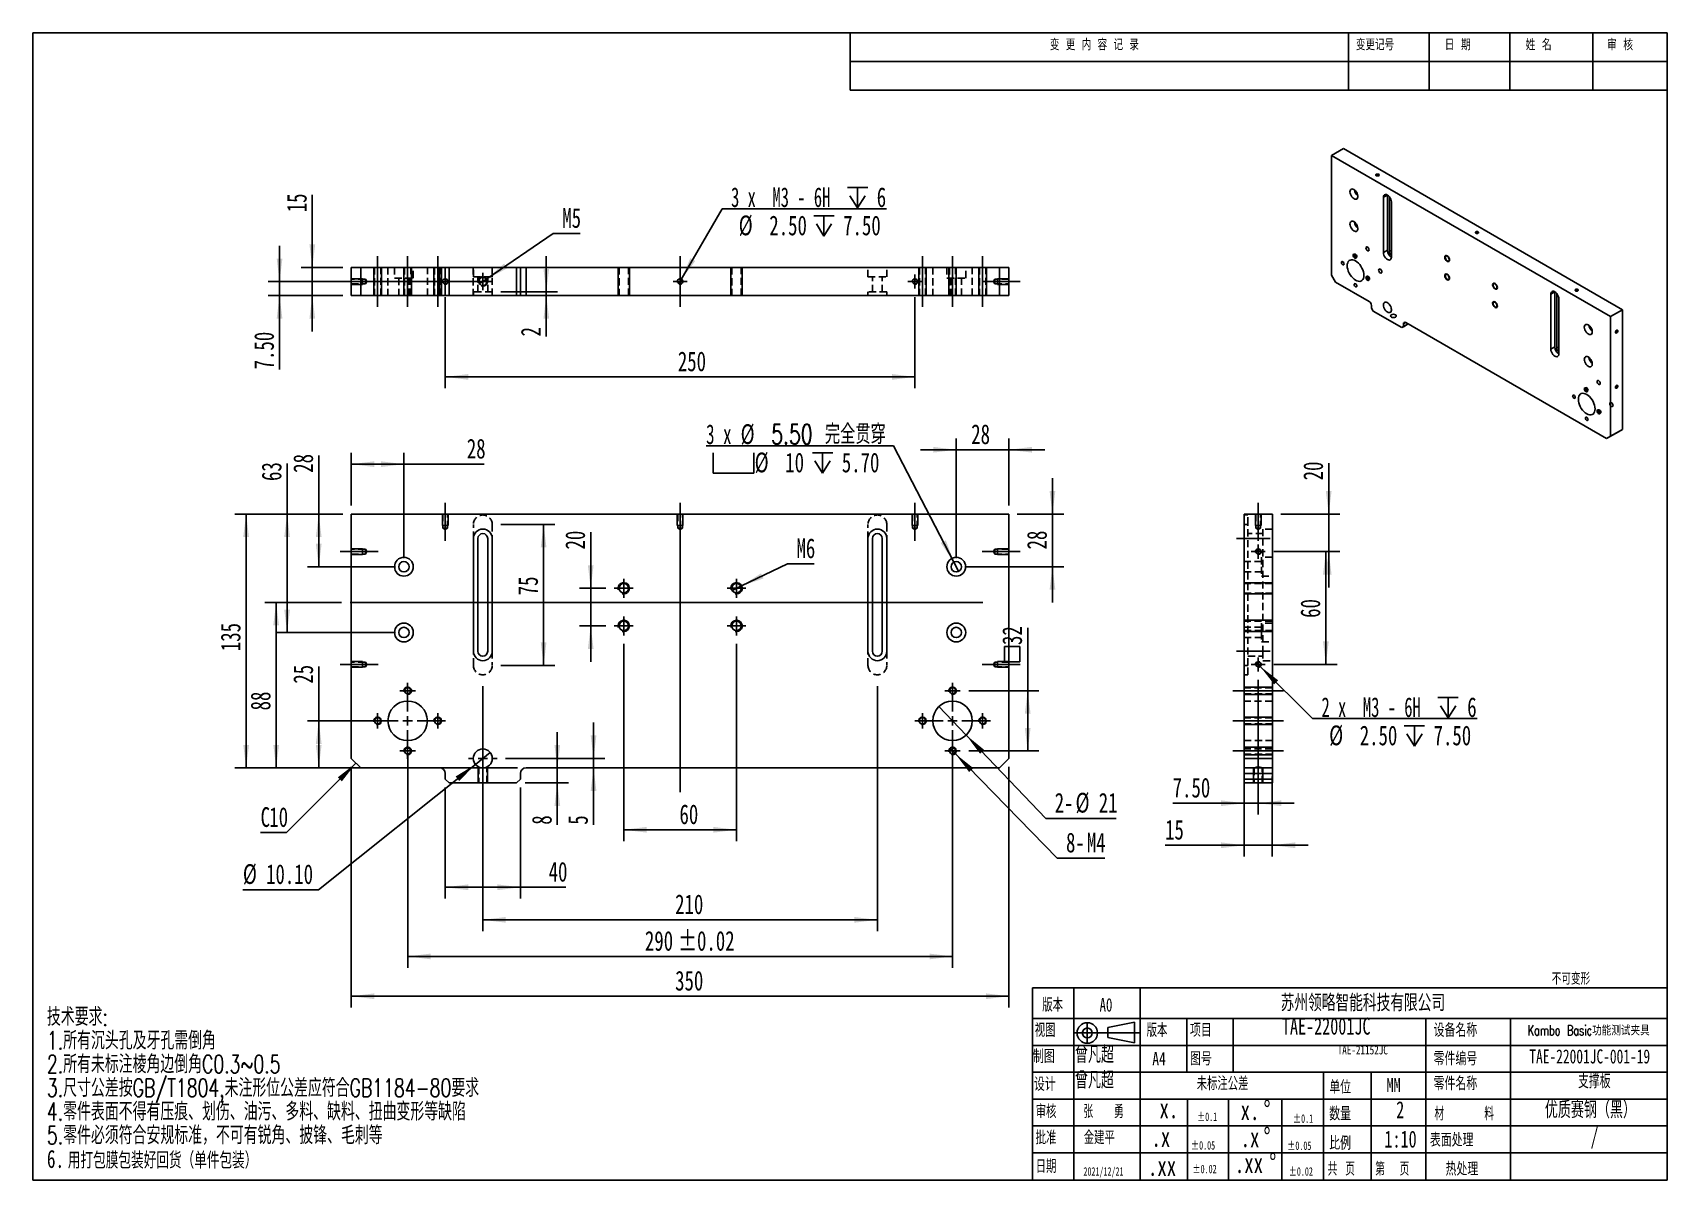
# Model space of a CAD drawing. Extents: x 2 to 292, y 3 to 207.
import ezdxf

# ---------------------------------------------------------------- set-up
doc = ezdxf.new("R2010")
doc.units = 0
for name, pattern in [('SLD-中心线', [34.29, 30.48, -1.27, 1.27, -1.27]), ('SLD-实线', [0]), ('SLD-虚线', [1.905, 1.27, -0.635])]:
    doc.linetypes.add(name, pattern=pattern)
doc.layers.get('0').update_dxf_attribs({"linetype": 'CONTINUOUS'})
for name, color, linetype in [('FORMAT', 7, 'SLD-实线'), ('图层1', 5, 'SLD-中心线'), ('图层7', 7, 'SLD-实线'), ('图框', 7, 'SLD-实线'), ('粗实线', 7, 'SLD-实线')]:
    doc.layers.add(name, color=color, linetype=linetype)
doc.styles.add('SLDTEXTSTYLE0', font='TXT', dxfattribs={"width": 0.7, "bigfont": 'bigfont'})
doc.styles.add('SLDTEXTSTYLE1', font='TXT', dxfattribs={"width": 0.75})
doc.styles.add('SLDTEXTSTYLE10', font='TXT', dxfattribs={"width": 0.58, "bigfont": 'bigfont'})
doc.styles.add('SLDTEXTSTYLE11', font='TXT', dxfattribs={"width": 0.633333})
doc.styles.add('SLDTEXTSTYLE12', font='TXT', dxfattribs={"width": 0.616667})
doc.styles.add('SLDTEXTSTYLE2', font='TXT', dxfattribs={"width": 0.736842, "bigfont": 'bigfont'})
doc.styles.add('SLDTEXTSTYLE3', font='TXT', dxfattribs={"width": 0.7})
doc.styles.add('SLDTEXTSTYLE4', font='TXT', dxfattribs={"width": 0.663})
doc.styles.add('SLDTEXTSTYLE5', font='TXT', dxfattribs={"width": 0.559211, "bigfont": 'bigfont'})
doc.styles.add('SLDTEXTSTYLE6', font='TXT', dxfattribs={"width": 0.736842})
doc.styles.add('SLDTEXTSTYLE7', font='TXT', dxfattribs={"width": 0.629187, "bigfont": 'bigfont'})
doc.styles.add('SLDTEXTSTYLE8', font='TXT', dxfattribs={"width": 0.657895, "bigfont": 'bigfont'})
doc.styles.add('SLDTEXTSTYLE9', font='TXT', dxfattribs={"width": 0.618421, "bigfont": 'bigfont'})
doc.dimstyles.new('SLDDIMSTYLE0', dxfattribs={"dimtxt": 3.5, "dimasz": 4.08, "dimexe": 0, "dimexo": 0.0625, "dimgap": 0.875, "dimtad": 2, "dimlfac": 3, "dimrnd": 1e-09, "dimzin": 12, "dimtxsty": 'SLDTEXTSTYLE3', "dimsah": 1, "dimcen": 0.09, "dimazin": 3, "dimtfac": 1, "dimtofl": 0, "dimtmove": 0, "dimatfit": 3, "dimtolj": 1, "dimtzin": 12})
doc.dimstyles.new('SLDDIMSTYLE1', dxfattribs={"dimtxt": 3.5, "dimasz": 4.08, "dimexe": 0, "dimexo": 0.0625, "dimgap": 0.875, "dimtad": 2, "dimlfac": 3, "dimrnd": 1e-09, "dimzin": 12, "dimtxsty": 'SLDTEXTSTYLE3', "dimsah": 1, "dimcen": 0.09, "dimazin": 3, "dimtol": 1, "dimtp": 0.02, "dimtm": 0.02, "dimtfac": 1, "dimtofl": 0, "dimtmove": 0, "dimatfit": 3, "dimtolj": 1})
doc.dimstyles.new('SLDDIMSTYLE2', dxfattribs={"dimtxt": 3.5, "dimasz": 4.08, "dimexe": 0, "dimexo": 0.0625, "dimgap": 0.875, "dimtad": 0, "dimtih": 1, "dimtoh": 1, "dimlfac": 3, "dimrnd": 1e-09, "dimzin": 12, "dimtxsty": 'SLDTEXTSTYLE3', "dimblk1": 'NONE', "dimsah": 1, "dimcen": 0, "dimazin": 3, "dimtfac": 1, "dimtmove": 0, "dimatfit": 3, "dimtolj": 1, "dimtzin": 12})
doc.dimstyles.new('SLDDIMSTYLE3', dxfattribs={"dimtxt": 3.5, "dimasz": 4.08, "dimexe": 0, "dimexo": 0.0625, "dimgap": 0.875, "dimtad": 2, "dimlfac": 3, "dimrnd": 1e-09, "dimzin": 12, "dimtxsty": 'SLDTEXTSTYLE3', "dimsah": 1, "dimcen": 0.09, "dimazin": 3, "dimtfac": 1, "dimtmove": 0, "dimatfit": 3, "dimtolj": 1, "dimtzin": 12})
doc.dimstyles.new('SLDDIMSTYLE4', dxfattribs={"dimtxt": 3.5, "dimasz": 4.08, "dimexe": 0, "dimexo": 0.0625, "dimgap": 0.875, "dimtad": 0, "dimtih": 1, "dimtoh": 1, "dimlfac": 3, "dimrnd": 1e-09, "dimzin": 12, "dimtxsty": 'SLDTEXTSTYLE3', "dimblk1": 'NONE', "dimsah": 1, "dimcen": 0, "dimazin": 3, "dimtfac": 1, "dimtmove": 0, "dimatfit": 3, "dimtolj": 1, "dimtzin": 12})
doc.dimstyles.new('SLDDIMSTYLE5', dxfattribs={"dimtxt": 3.5, "dimasz": 4.08, "dimexe": 0, "dimexo": 0.0625, "dimgap": 0.875, "dimtad": 0, "dimtih": 1, "dimtoh": 1, "dimlfac": 3, "dimrnd": 1e-09, "dimzin": 4, "dimtxsty": 'SLDTEXTSTYLE3', "dimblk1": 'NONE', "dimsah": 1, "dimcen": 0, "dimazin": 3, "dimtfac": 1, "dimtmove": 0, "dimatfit": 3, "dimtolj": 1, "dimtzin": 12})
doc.dimstyles.new('SLDDIMSTYLE6', dxfattribs={"dimtxt": 3.5, "dimasz": 4.08, "dimexe": 0, "dimexo": 0.0625, "dimgap": 0.875, "dimtad": 0, "dimtih": 1, "dimtoh": 1, "dimlfac": 3, "dimrnd": 1e-09, "dimzin": 4, "dimtxsty": 'SLDTEXTSTYLE3', "dimblk1": 'NONE', "dimsah": 1, "dimcen": 0, "dimazin": 3, "dimtfac": 1, "dimtmove": 0, "dimatfit": 3, "dimtolj": 1, "dimtzin": 12})
doc.dimstyles.new('SLDDIMSTYLE7', dxfattribs={"dimtxt": 3.5, "dimasz": 4.08, "dimexe": 0, "dimexo": 0.0625, "dimgap": 0.875, "dimtad": 2, "dimlfac": 3, "dimrnd": 1e-09, "dimzin": 4, "dimtxsty": 'SLDTEXTSTYLE3', "dimsah": 1, "dimcen": 0.09, "dimazin": 3, "dimtfac": 1, "dimtmove": 0, "dimatfit": 3, "dimtolj": 1, "dimtzin": 12})
doc.dimstyles.new('SLDDIMSTYLE8', dxfattribs={"dimtxt": 3.5, "dimasz": 4.08, "dimexe": 0, "dimexo": 0.0625, "dimgap": 0.875, "dimtad": 0, "dimtih": 1, "dimtoh": 1, "dimdec": 6, "dimlfac": 3, "dimrnd": 1e-09, "dimzin": 12, "dimtxsty": 'SLDTEXTSTYLE3', "dimblk1": 'NONE', "dimsah": 1, "dimcen": 0, "dimazin": 3, "dimtfac": 1, "dimtmove": 0, "dimatfit": 3, "dimtolj": 1, "dimtzin": 12})

msp = doc.modelspace()

# ---------------------------------------------------------------- texts
at = {"layer": 'FORMAT', "char_height": 2.38125, "attachment_point": 2, "style": 'SLDTEXTSTYLE0'}
for s, insert in [('\\M+194C5\\M+1967B', (183.15019978, 35.39475263)), ('\\M+196A2标\\M+1928D\\M+18CF6\\M+18DB7', (213.30359169, 21.45267775))]:
    msp.add_mtext(s, dxfattribs=dict(at, insert=insert))
at = {"layer": 'FORMAT', "color": 5, "insert": (192.61830553, 35.39475268), "char_height": 2.38125, "attachment_point": 2, "style": 'SLDTEXTSTYLE3'}
msp.add_mtext('A0', dxfattribs=at)
at = {"layer": '图层1'}
for s, insert, char_height, attachment_point, style in [('TAE-22001JC', (231.6854984, 31.92766345), 3, 2, 'SLDTEXTSTYLE3'), ('Kambo Basic\\M+18CF7\\M+1945C测试夹\\M+18BEF', (278.25251922, 30.57744909), 1.8, 2, 'SLDTEXTSTYLE0'), ('\\M+1915C\\M+1967D\\M+192B4', (187.11004352, 26.87743113), 3, 1, 'SLDTEXTSTYLE0'), ('TAE-22001JC-001-19', (278.44251509, 26.31484177), 2.5, 2, 'SLDTEXTSTYLE3'), ('\\M+1915C\\M+1967D\\M+192B4', (187.11004352, 22.3486825), 3, 1, 'SLDTEXTSTYLE0'), ('\\M+18E78撑\\M+194C2', (279.25216713, 21.91040722), 2.5, 2, 'SLDTEXTSTYLE0'), ('优质赛钢\\M+18169\\M+1FC4B\\M+1816A', (278.56305726, 17.10553057), 3, 2, 'SLDTEXTSTYLE0'), ('2', (244.82181763, 17.10553057), 3, 2, 'SLDTEXTSTYLE3'), ('1:10', (244.87494266, 11.89709443), 3, 2, 'SLDTEXTSTYLE3'), ('/', (279.30295579, 12.4618011), 3, 2, 'SLDTEXTSTYLE3')]:
    msp.add_mtext(s, dxfattribs=dict(at, insert=insert, char_height=char_height, attachment_point=attachment_point, style=style))
at = {"layer": '图层7', "color": 5, "char_height": 2, "attachment_point": 1}
for s, insert, style in [('变 \\M+18D58 \\M+193E0 \\M+19765 记 录', (182.66411325, 205.45562471), 'SLDTEXTSTYLE7'), ('变\\M+18D58记\\M+18D86', (236.95844552, 205.45562471), 'SLDTEXTSTYLE2'), ('\\M+193FA \\M+18AFA', (252.71885129, 205.45562471), 'SLDTEXTSTYLE8'), ('\\M+190A9 \\M+196BC', (267.08320364, 205.45562471), 'SLDTEXTSTYLE8'), ('审 \\M+18A6A', (281.51731514, 205.45562471), 'SLDTEXTSTYLE8')]:
    msp.add_mtext(s, dxfattribs=dict(at, insert=insert, style=style))
at = {"layer": '图层7', "attachment_point": 1}
for s, insert, char_height, style in [('苏\\M+18F42领\\M+197AA\\M+19271\\M+1945C\\M+189C8\\M+18B5A\\M+1974C\\M+18CC0\\M+18CF6\\M+18E69', (223.60766877, 36.06507163), 3, 'SLDTEXTSTYLE2'), ('视图', (179.98815345, 30.90734463), 2.38125, 'SLDTEXTSTYLE0'), ('\\M+194C5\\M+1967B', (199.83327489, 30.90734463), 2.38125, 'SLDTEXTSTYLE0'), ('项\\M+196DA', (207.51761991, 30.90734463), 2.38125, 'SLDTEXTSTYLE2'), ('设备\\M+196BC\\M+18FCC', (250.75336199, 30.90734463), 2.38125, 'SLDTEXTSTYLE2'), ('\\M+190A7图', (179.67065348, 26.24513642), 2.38125, 'SLDTEXTSTYLE2'), ('\\M+197EB\\M+18C8F编\\M+18D86', (250.75336199, 25.85711231), 2.38125, 'SLDTEXTSTYLE2'), ('A4', (200.84089629, 25.85711231), 2.38125, 'SLDTEXTSTYLE6'), ('图\\M+18D86', (207.51761991, 25.85711231), 2.38125, 'SLDTEXTSTYLE2'), ('设计', (179.82940346, 21.32836368), 2.38125, 'SLDTEXTSTYLE2'), ('单\\M+188CA', (232.22978407, 20.80397018), 2.38125, 'SLDTEXTSTYLE2'), ('MM', (242.39487197, 21.26169976), 2.5, 'SLDTEXTSTYLE6'), ('\\M+197EB\\M+18C8F\\M+196BC\\M+18FCC', (250.75336199, 21.45267775), 2.38125, 'SLDTEXTSTYLE2'), ('审\\M+18A6A', (180.14690343, 16.50824819), 2.38125, 'SLDTEXTSTYLE0'), ('张   \\M+19745', (188.61773589, 16.50824819), 2.38125, 'SLDTEXTSTYLE10'), ('x.', (202.10966381, 17.59115646), 3.5, 'SLDTEXTSTYLE3'), ('\\M+19094\\M+197CA', (232.22978407, 16.08521175), 2.38125, 'SLDTEXTSTYLE2'), ('\\M+18DDE      \\M+197BF', (250.8856531, 16.08521175), 2.38125, 'SLDTEXTSTYLE5'), ('\\M+194E1\\M+18F79', (180.14690343, 11.86387207), 2.38125, 'SLDTEXTSTYLE0'), ('\\M+18BE0\\M+18C9A\\M+195BD', (188.67773511, 11.86387207), 2.38125, 'SLDTEXTSTYLE0'), ('.x', (200.68365282, 12.52439055), 3.5, 'SLDTEXTSTYLE3'), ('\\M+1955C\\M+196CA处\\M+1979D', (250.09352168, 11.44148228), 2.38125, 'SLDTEXTSTYLE2'), ('\\M+194E4\\M+197E1', (232.22978407, 10.87677561), 2.38125, 'SLDTEXTSTYLE2'), ('\\M+193FA\\M+18AFA', (180.14690343, 6.7635277), 2.38125, 'SLDTEXTSTYLE0'), ('.xx', (200.07285808, 7.3845543), 3.5, 'SLDTEXTSTYLE3'), ('\\M+18BA4 页', (231.93718833, 6.30164603), 2.38125, 'SLDTEXTSTYLE8'), ('\\M+191E6  页', (240.4032064, 6.30164603), 2.38125, 'SLDTEXTSTYLE9'), ('热处\\M+1979D', (252.87008895, 6.30164603), 2.38125, 'SLDTEXTSTYLE2'), ('2021/12/21', (188.61773589, 5.41128007), 1.5, 'SLDTEXTSTYLE4')]:
    msp.add_mtext(s, dxfattribs=dict(at, insert=insert, char_height=char_height, style=style))
at = {"layer": '图框', "color": 5, "insert": (271.69752786, 39.89866074), "char_height": 2.1166666667, "attachment_point": 1, "rotation": 359.9999999464, "style": 'SLDTEXTSTYLE0'}
msp.add_mtext('\\M+19573\\M+189C2变\\M+18C60', dxfattribs=at)
at = {"layer": '图框', "insert": (233.71976581, 27.00097324), "char_height": 1.5875, "attachment_point": 1, "rotation": 359.9999999464, "style": 'SLDTEXTSTYLE1'}
msp.add_mtext('TAE-21152JC', dxfattribs=at)

# ---------------------------------------------------------------- blocks, each defined once
blk = doc.blocks.new('SW_NOTE_0')
at = {"layer": '图层7', "color": 0, "char_height": 1.5, "attachment_point": 1, "style": 'SLDTEXTSTYLE4'}
for s, insert in [('%%p', (0, 1.93)), ('0.05', (1.44, 1.93))]:
    blk.add_mtext(s, dxfattribs=dict(at, insert=insert))
blk = doc.blocks.new('SW_NOTE_1')
at = {"layer": '图层7', "color": 0, "char_height": 1.5, "attachment_point": 1, "style": 'SLDTEXTSTYLE4'}
for s, insert in [('%%p', (0, 1.93)), ('0.02', (1.44, 1.93))]:
    blk.add_mtext(s, dxfattribs=dict(at, insert=insert))
blk = doc.blocks.new('SW_NOTE_2')
at = {"layer": '图层7', "color": 0, "char_height": 1.5, "attachment_point": 1, "style": 'SLDTEXTSTYLE4'}
for s, insert in [('%%p', (0, 1.93)), ('0.1', (1.44, 1.93))]:
    blk.add_mtext(s, dxfattribs=dict(at, insert=insert))
blk = doc.blocks.new('SW_NOTE_3')
at = {"layer": '图层7', "color": 0, "attachment_point": 1}
for s, insert, char_height, style in [('\\M+18B5A术\\M+19776\\M+18B81:', (0, 4.13), 3.2, 'SLDTEXTSTYLE0'), ('1.\\M+18F8A\\M+1974C沉头\\M+18D45\\M+18B79\\M+189E5\\M+18D45\\M+18EF9\\M+1937C\\M+18A70', (0, -0.07), 3.2, 'SLDTEXTSTYLE0'), ('2.\\M+18F8A\\M+1974C\\M+196A2标\\M+1928D棱\\M+18A70边\\M+1937C\\M+18A70C0.3~0.5', (0, -4.27), 3.2, 'SLDTEXTSTYLE0'), ('3.\\M+18EDA\\M+190A1\\M+18CF6\\M+18DB7\\M+188C2GB/T1804,\\M+196A2\\M+1928D\\M+18C60\\M+188CA\\M+18CF6\\M+18DB7应\\M+19584\\M+18D87GB1184-80\\M+19776\\M+18B81', (0, -8.47), 3.2, 'SLDTEXTSTYLE0'), ('4.\\M+197EB\\M+18C8F\\M+1955C\\M+196CA\\M+19573\\M+193BE\\M+1974C压\\M+18DAD\\M+18141划伤\\M+18141\\M+196FB污\\M+18141\\M+191BD\\M+197BF\\M+18141\\M+1E39E\\M+197BF\\M+18141扭\\M+18BC8变\\M+18C60\\M+19399\\M+1E39E\\M+1E89C', (0, -12.67), 3.2, 'SLDTEXTSTYLE0'), ('5.\\M+197EB\\M+18C8F\\M+1954B须\\M+19584\\M+18D87\\M+188C0规标\\M+18F79\\M+18143\\M+19573\\M+189C2\\M+1974C锐\\M+18A70\\M+18141\\M+194E2锋\\M+18141\\M+196D1\\M+18E68\\M+19399', (0, -16.87), 3.2, 'SLDTEXTSTYLE0'), ('6.', (0, -21.07), 3.2, 'SLDTEXTSTYLE3'), ('\\M+19770\\M+191C5\\M+195EF\\M+1968C\\M+195EF\\M+19195\\M+18D44\\M+189F1货\\M+18169单\\M+18C8F\\M+195EF\\M+19195\\M+1816A', (3.72, -21.47), 2.91042, 'SLDTEXTSTYLE0')]:
    blk.add_mtext(s, dxfattribs=dict(at, insert=insert, char_height=char_height, style=style))
blk = doc.blocks.new('SW_NOTE_4')
at = {"layer": '图层7', "color": 0, "char_height": 3.5, "attachment_point": 1, "style": 'SLDTEXTSTYLE3'}
for s, insert in [('.x', (0, 4.51)), ('%%d', (4.07, 4.51))]:
    blk.add_mtext(s, dxfattribs=dict(at, insert=insert))
blk = doc.blocks.new('SW_NOTE_5')
at = {"layer": '图层7', "color": 0, "char_height": 3.5, "attachment_point": 1, "style": 'SLDTEXTSTYLE3'}
for s, insert in [('x.', (0, 4.51)), ('%%d', (4.07, 4.51))]:
    blk.add_mtext(s, dxfattribs=dict(at, insert=insert))
blk = doc.blocks.new('SW_NOTE_6')
at = {"layer": '图层7', "color": 0, "char_height": 3.5, "attachment_point": 1, "style": 'SLDTEXTSTYLE3'}
for s, insert in [('.xx', (0, 4.51)), ('%%d', (6.11, 4.51))]:
    blk.add_mtext(s, dxfattribs=dict(at, insert=insert))
blk = doc.blocks.new('SW_NOTE_7')
at = {"layer": '图层7', "color": 0, "char_height": 1.5, "attachment_point": 1, "style": 'SLDTEXTSTYLE4'}
for s, insert in [('%%p', (0, 1.93)), ('0.1', (1.44, 1.93))]:
    blk.add_mtext(s, dxfattribs=dict(at, insert=insert))
blk = doc.blocks.new('SW_NOTE_8')
at = {"layer": '图层7', "color": 0, "char_height": 1.5, "attachment_point": 1, "style": 'SLDTEXTSTYLE4'}
for s, insert in [('%%p', (0, 1.93)), ('0.05', (1.44, 1.93))]:
    blk.add_mtext(s, dxfattribs=dict(at, insert=insert))
blk = doc.blocks.new('SW_NOTE_9')
at = {"layer": '图层7', "color": 0, "char_height": 1.5, "attachment_point": 1, "style": 'SLDTEXTSTYLE4'}
for s, insert in [('%%p', (0, 1.93)), ('0.02', (1.44, 1.93))]:
    blk.add_mtext(s, dxfattribs=dict(at, insert=insert))
blk = doc.blocks.new('_D')
at = {"layer": '图框', "color": 5}
for p, q in [((57, 105.56), (43.4, 105.56)), ((45.4, 105.56), (45.4, 76.22)), ((88.23, 76.22), (43.4, 76.22))]:
    blk.add_line(p, q, dxfattribs=at)
for points in [[(45.4, 105.56), (44.89, 101.48), (45.9, 101.48)], [(45.4, 76.22), (45.9, 80.3), (44.89, 80.3)]]:
    blk.add_solid(points, dxfattribs=at)
at = {"layer": '图框', "color": 5, "insert": (40.88, 86.41), "char_height": 3.5, "attachment_point": 1, "rotation": 90, "style": 'SLDTEXTSTYLE3'}
blk.add_mtext('88', dxfattribs=at)
blk = doc.blocks.new('_D_1')
at = {"layer": '图框', "color": 5}
for p, q in [((58.73, 76.39), (58.73, 33.73)), ((175.39, 76.39), (175.39, 33.73)), ((58.73, 35.73), (175.39, 35.73))]:
    blk.add_line(p, q, dxfattribs=at)
for points in [[(58.73, 35.73), (62.81, 35.22), (62.81, 36.24)], [(175.39, 35.73), (171.31, 36.24), (171.31, 35.22)]]:
    blk.add_solid(points, dxfattribs=at)
at = {"layer": '图框', "color": 5, "insert": (116.18, 40.24), "char_height": 3.5, "attachment_point": 1, "style": 'SLDTEXTSTYLE3'}
blk.add_mtext('350', dxfattribs=at)
blk = doc.blocks.new('_D_2')
at = {"layer": '图框', "color": 5}
for p, q in [((82.06, 90.72), (82.06, 47.27)), ((152.06, 90.72), (152.06, 47.27)), ((82.06, 49.27), (152.06, 49.27))]:
    blk.add_line(p, q, dxfattribs=at)
for points in [[(82.06, 49.27), (86.14, 48.77), (86.14, 49.78)], [(152.06, 49.27), (147.98, 49.78), (147.98, 48.77)]]:
    blk.add_solid(points, dxfattribs=at)
at = {"layer": '图框', "color": 5, "insert": (116.18, 53.79), "char_height": 3.5, "attachment_point": 1, "style": 'SLDTEXTSTYLE3'}
blk.add_mtext('210', dxfattribs=at)
blk = doc.blocks.new('_D_3')
at = {"layer": '图框', "color": 5}
for p, q in [((68.73, 78.72), (68.73, 40.79)), ((165.39, 78.72), (165.39, 40.79)), ((68.73, 42.79), (165.39, 42.79))]:
    blk.add_line(p, q, dxfattribs=at)
for points in [[(68.73, 42.79), (72.81, 42.28), (72.81, 43.29)], [(165.39, 42.79), (161.31, 43.29), (161.31, 42.28)]]:
    blk.add_solid(points, dxfattribs=at)
at = {"layer": '图框', "color": 5, "char_height": 3.5, "attachment_point": 1, "style": 'SLDTEXTSTYLE3'}
for s, insert in [('290', (110.82, 47.3)), ('±0.02', (116.73, 47.3))]:
    blk.add_mtext(s, dxfattribs=dict(at, insert=insert))
blk = doc.blocks.new('_D_4')
at = {"layer": '图框', "color": 5}
for p, q in [((57.23, 121.22), (38.07, 121.22)), ((40.07, 121.22), (40.07, 76.22)), ((88.23, 76.22), (38.07, 76.22))]:
    blk.add_line(p, q, dxfattribs=at)
for points in [[(40.07, 121.22), (39.56, 117.14), (40.58, 117.14)], [(40.07, 76.22), (40.58, 80.3), (39.56, 80.3)]]:
    blk.add_solid(points, dxfattribs=at)
at = {"layer": '图框', "color": 5, "insert": (35.56, 96.91), "char_height": 3.5, "attachment_point": 1, "rotation": 90, "style": 'SLDTEXTSTYLE3'}
blk.add_mtext('135', dxfattribs=at)
blk = doc.blocks.new('_D_5')
at = {"layer": '图框', "color": 5}
for p, q in [((52.95, 84.56), (52.95, 94.22)), ((62.89, 84.56), (50.95, 84.56)), ((52.95, 84.56), (52.95, 76.22)), ((88.23, 76.22), (50.95, 76.22))]:
    blk.add_line(p, q, dxfattribs=at)
for points in [[(52.95, 84.56), (52.44, 80.48), (53.46, 80.48)], [(52.95, 76.22), (53.46, 80.3), (52.44, 80.3)]]:
    blk.add_solid(points, dxfattribs=at)
at = {"layer": '图框', "color": 5, "insert": (48.44, 91.15), "char_height": 3.5, "attachment_point": 1, "rotation": 90, "style": 'SLDTEXTSTYLE3'}
blk.add_mtext('25', dxfattribs=at)
blk = doc.blocks.new('SW_SYMBOL_MOD_BOX')
at = {"layer": '图框', "color": 0}
for p, q in [((200, 200), (200, 800)), ((200, 800), (800, 800)), ((800, 800), (800, 200)), ((200, 200), (800, 200))]:
    blk.add_line(p, q, dxfattribs=at)
blk = doc.blocks.new('_D_6')
at = {"layer": '图框', "color": 5}
for p, q in [((178.73, 89.89), (178.73, 101.08)), ((168.28, 89.89), (180.73, 89.89)), ((178.73, 89.89), (178.73, 79.22)), ((168.28, 79.22), (180.73, 79.22))]:
    blk.add_line(p, q, dxfattribs=at)
for points in [[(178.73, 89.89), (178.22, 85.81), (179.24, 85.81)], [(178.73, 79.22), (179.24, 83.3), (178.22, 83.3)]]:
    blk.add_solid(points, dxfattribs=at)
at = {"layer": '图框', "color": 5, "xscale": 0.004511737089201878, "yscale": 0.004511737089201878, "zscale": 0.004511737089201878, "rotation": 90.0000000000004}
blk.add_blockref('SW_SYMBOL_MOD_BOX', (178.21, 94.11), dxfattribs=at)
at = {"layer": '图框', "color": 5, "insert": (174.22, 98.01), "char_height": 3.5, "attachment_point": 1, "rotation": 90, "style": 'SLDTEXTSTYLE3'}
blk.add_mtext('32', dxfattribs=at)
blk = doc.blocks.new('_D_7')
at = {"layer": '图框', "color": 5}
for p, q in [((162.97, 87.09), (167.81, 82.03)), ((167.81, 82.03), (181.93, 67.27)), ((181.93, 67.27), (194.4, 67.27))]:
    blk.add_line(p, q, dxfattribs=at)
blk.add_solid([(167.81, 82.03), (170.27, 78.73), (171, 79.43)], dxfattribs=at)
at = {"layer": '图框', "color": 5, "char_height": 3.5, "attachment_point": 1, "style": 'SLDTEXTSTYLE3'}
for s, insert in [('2-', (183.52, 71.79)), ('%%c', (187.22, 71.8)), ('21', (191.33, 71.79))]:
    blk.add_mtext(s, dxfattribs=dict(at, insert=insert))
blk = doc.blocks.new('_NONE')
blk = doc.blocks.new('_D_8')
at = {"layer": '图框', "color": 5}
for p, q in [((164.93, 79.7), (165.86, 78.75)), ((165.86, 78.75), (183.95, 60.22)), ((183.95, 60.22), (192.39, 60.22))]:
    blk.add_line(p, q, dxfattribs=at)
blk.add_solid([(165.86, 78.75), (168.35, 75.47), (169.07, 76.18)], dxfattribs=at)
at = {"layer": '图框', "color": 5, "char_height": 3.5, "attachment_point": 1, "style": 'SLDTEXTSTYLE3'}
for s, insert in [('8-', (185.53, 64.74)), ('M4', (189.22, 64.74))]:
    blk.add_mtext(s, dxfattribs=dict(at, insert=insert))
blk = doc.blocks.new('SW_CHAMFER_DIMENSION_0')
at = {"layer": '图框', "color": 0}
for p, q in [((16.92, 12.31), (4.61, 0)), ((4.61, 0), (0, 0))]:
    blk.add_line(p, q, dxfattribs=at)
blk.add_solid([(16.92, 12.31), (13.68, 9.79), (14.4, 9.07)], dxfattribs=at)
at = {"layer": '图框', "color": 0, "char_height": 3.5, "attachment_point": 1, "style": 'SLDTEXTSTYLE3'}
for s, insert in [('C', (0, 4.51)), ('10', (1.54, 4.51))]:
    blk.add_mtext(s, dxfattribs=dict(at, insert=insert))
blk = doc.blocks.new('_D_9')
at = {"layer": '图框', "color": 5}
for p, q in [((107.06, 98.22), (107.06, 63.24)), ((127.06, 98.22), (127.06, 63.24)), ((107.06, 65.24), (127.06, 65.24))]:
    blk.add_line(p, q, dxfattribs=at)
for points in [[(107.06, 65.24), (111.14, 64.74), (111.14, 65.75)], [(127.06, 65.24), (122.98, 65.75), (122.98, 64.74)]]:
    blk.add_solid(points, dxfattribs=at)
at = {"layer": '图框', "color": 5, "insert": (116.95, 69.75), "char_height": 3.5, "attachment_point": 1, "style": 'SLDTEXTSTYLE3'}
blk.add_mtext('60', dxfattribs=at)
blk = doc.blocks.new('_D_10')
at = {"layer": '图框', "color": 5}
for p, q in [((101.2, 108.06), (101.2, 118.02)), ((103.9, 108.06), (99.2, 108.06)), ((101.2, 108.06), (101.2, 101.39)), ((103.9, 101.39), (99.2, 101.39)), ((101.2, 101.39), (101.2, 95.04))]:
    blk.add_line(p, q, dxfattribs=at)
for points in [[(101.2, 108.06), (101.71, 112.14), (100.7, 112.14)], [(101.2, 101.39), (100.7, 97.31), (101.71, 97.31)]]:
    blk.add_solid(points, dxfattribs=at)
at = {"layer": '图框', "color": 5, "insert": (96.69, 114.94), "char_height": 3.5, "attachment_point": 1, "rotation": 90, "style": 'SLDTEXTSTYLE3'}
blk.add_mtext('20', dxfattribs=at)
blk = doc.blocks.new('_D_11')
at = {"layer": '图框', "color": 5}
for p, q in [((127.96, 108.49), (136.12, 112.4)), ((136.12, 112.4), (140.87, 112.4)), ((126.16, 107.63), (127.96, 108.49))]:
    blk.add_line(p, q, dxfattribs=at)
blk.add_solid([(127.96, 108.49), (131.86, 109.8), (131.42, 110.71)], dxfattribs=at)
at = {"layer": '图框', "color": 5, "insert": (137.71, 116.91), "char_height": 3.5, "attachment_point": 1, "style": 'SLDTEXTSTYLE3'}
blk.add_mtext('M6', dxfattribs=at)
blk = doc.blocks.new('_D_12')
at = {"layer": '图框', "color": 5}
for p, q in [((83.38, 78.94), (80.75, 76.84)), ((80.75, 76.84), (52.88, 54.62)), ((52.88, 54.62), (39.5, 54.62))]:
    blk.add_line(p, q, dxfattribs=at)
blk.add_solid([(80.75, 76.84), (77.24, 74.7), (77.87, 73.9)], dxfattribs=at)
at = {"layer": '图框', "color": 5, "char_height": 3.5, "attachment_point": 1, "style": 'SLDTEXTSTYLE3'}
for s, insert in [('%%c', (39.5, 59.15)), ('10.10', (43.61, 59.13))]:
    blk.add_mtext(s, dxfattribs=dict(at, insert=insert))
blk = doc.blocks.new('_D_13')
at = {"layer": '图框', "color": 5}
for p, q in [((101.71, 77.89), (101.71, 84.24)), ((86.08, 77.89), (103.71, 77.89)), ((101.71, 77.89), (101.71, 76.22)), ((101.71, 76.22), (101.71, 66.14))]:
    blk.add_line(p, q, dxfattribs=at)
for points in [[(101.71, 77.89), (102.21, 81.97), (101.2, 81.97)], [(101.71, 76.22), (101.2, 72.14), (102.21, 72.14)]]:
    blk.add_solid(points, dxfattribs=at)
at = {"layer": '图框', "color": 5, "insert": (97.19, 66.14), "char_height": 3.5, "attachment_point": 1, "rotation": 90, "style": 'SLDTEXTSTYLE3'}
blk.add_mtext('5', dxfattribs=at)
blk = doc.blocks.new('_D_14')
at = {"layer": '图框', "color": 5}
for p, q in [((95.28, 76.22), (95.28, 82.57)), ((95.28, 73.56), (95.28, 76.22)), ((89.56, 73.56), (97.28, 73.56)), ((95.28, 73.56), (95.28, 66.14))]:
    blk.add_line(p, q, dxfattribs=at)
for points in [[(95.28, 76.22), (95.79, 80.3), (94.77, 80.3)], [(95.28, 73.56), (94.77, 69.48), (95.79, 69.48)]]:
    blk.add_solid(points, dxfattribs=at)
at = {"layer": '图框', "color": 5, "insert": (90.77, 66.14), "char_height": 3.5, "attachment_point": 1, "rotation": 90, "style": 'SLDTEXTSTYLE3'}
blk.add_mtext('8', dxfattribs=at)
blk = doc.blocks.new('_D_15')
at = {"layer": '图框', "color": 5}
for p, q in [((75.39, 72.72), (75.39, 53.05)), ((88.73, 72.72), (88.73, 53.05)), ((75.39, 55.05), (88.73, 55.05)), ((88.73, 55.05), (96.81, 55.05))]:
    blk.add_line(p, q, dxfattribs=at)
for points in [[(75.39, 55.05), (79.47, 54.54), (79.47, 55.56)], [(88.73, 55.05), (84.65, 55.56), (84.65, 54.54)]]:
    blk.add_solid(points, dxfattribs=at)
at = {"layer": '图框', "color": 5, "insert": (93.74, 59.56), "char_height": 3.5, "attachment_point": 1, "style": 'SLDTEXTSTYLE3'}
blk.add_mtext('40', dxfattribs=at)
blk = doc.blocks.new('_D_16')
at = {"layer": '图框', "color": 5}
for p, q in [((58.73, 122.72), (58.73, 132.07)), ((68.06, 113.39), (68.06, 132.07)), ((58.73, 130.07), (68.06, 130.07)), ((68.06, 130.07), (82.29, 130.07))]:
    blk.add_line(p, q, dxfattribs=at)
for points in [[(58.73, 130.07), (62.81, 129.56), (62.81, 130.58)], [(68.06, 130.07), (63.98, 130.58), (63.98, 129.56)]]:
    blk.add_solid(points, dxfattribs=at)
at = {"layer": '图框', "color": 5, "insert": (79.22, 134.58), "char_height": 3.5, "attachment_point": 1, "style": 'SLDTEXTSTYLE3'}
blk.add_mtext('28', dxfattribs=at)
blk = doc.blocks.new('_D_17')
at = {"layer": '图框', "color": 5}
for p, q in [((52.95, 121.22), (52.95, 131.61)), ((57.23, 121.22), (50.95, 121.22)), ((52.95, 121.22), (52.95, 111.89)), ((66.56, 111.89), (50.95, 111.89))]:
    blk.add_line(p, q, dxfattribs=at)
for points in [[(52.95, 121.22), (52.44, 117.14), (53.46, 117.14)], [(52.95, 111.89), (53.46, 115.97), (52.44, 115.97)]]:
    blk.add_solid(points, dxfattribs=at)
at = {"layer": '图框', "color": 5, "insert": (48.44, 128.54), "char_height": 3.5, "attachment_point": 1, "rotation": 90, "style": 'SLDTEXTSTYLE3'}
blk.add_mtext('28', dxfattribs=at)
blk = doc.blocks.new('_D_18')
at = {"layer": '图框', "color": 5}
for p, q in [((166.06, 113.39), (166.06, 134.62)), ((175.39, 122.72), (175.39, 134.62)), ((166.06, 132.62), (159.71, 132.62)), ((166.06, 132.62), (175.39, 132.62)), ((175.39, 132.62), (181.74, 132.62))]:
    blk.add_line(p, q, dxfattribs=at)
for points in [[(166.06, 132.62), (161.98, 133.13), (161.98, 132.12)], [(175.39, 132.62), (179.47, 132.12), (179.47, 133.13)]]:
    blk.add_solid(points, dxfattribs=at)
at = {"layer": '图框', "color": 5, "insert": (168.71, 137.13), "char_height": 3.5, "attachment_point": 1, "style": 'SLDTEXTSTYLE3'}
blk.add_mtext('28', dxfattribs=at)
blk = doc.blocks.new('_D_19')
at = {"layer": '图框', "color": 5}
for p, q in [((183.12, 121.22), (183.12, 127.57)), ((176.89, 121.22), (185.12, 121.22)), ((183.12, 121.22), (183.12, 111.89)), ((167.56, 111.89), (185.12, 111.89)), ((183.12, 111.89), (183.12, 105.54))]:
    blk.add_line(p, q, dxfattribs=at)
for points in [[(183.12, 121.22), (183.63, 125.3), (182.61, 125.3)], [(183.12, 111.89), (182.61, 107.81), (183.63, 107.81)]]:
    blk.add_solid(points, dxfattribs=at)
at = {"layer": '图框', "color": 5, "insert": (178.61, 114.95), "char_height": 3.5, "attachment_point": 1, "rotation": 90, "style": 'SLDTEXTSTYLE3'}
blk.add_mtext('28', dxfattribs=at)
blk = doc.blocks.new('SW_SYMBOL_HOLE_SPOT')
at = {"layer": '图框', "color": 0}
for p, q in [((0, 875), (0, 75)), ((1600, 75), (1600, 875)), ((0, 75), (1600, 75))]:
    blk.add_line(p, q, dxfattribs=at)
blk = doc.blocks.new('SW_SYMBOL_HOLE_DEPTH')
at = {"layer": '图框', "color": 0}
for p, q in [((0, 875), (800, 875)), ((400, 875), (400, 75)), ((100, 555), (400, 75)), ((700, 555), (400, 75))]:
    blk.add_line(p, q, dxfattribs=at)
blk = doc.blocks.new('_D_20')
at = {"layer": '图框', "color": 5}
for p, q in [((154.95, 133.34), (121.67, 133.34)), ((165.64, 112.7), (154.95, 133.34)), ((166.48, 111.08), (165.64, 112.7))]:
    blk.add_line(p, q, dxfattribs=at)
blk.add_solid([(165.64, 112.7), (164.21, 116.56), (163.31, 116.09)], dxfattribs=at)
at = {"layer": '图框', "color": 5, "xscale": 0.004511737089201878, "yscale": 0.004511737089201878, "zscale": 0.004511737089201878}
for name, p in [('SW_SYMBOL_HOLE_SPOT', (122.93, 128.13)), ('SW_SYMBOL_HOLE_DEPTH', (140.54, 128.13))]:
    blk.add_blockref(name, p, dxfattribs=at)
at = {"layer": '图框', "color": 5, "char_height": 3.5, "attachment_point": 1}
for s, insert, style in [('3 x', (121.67, 137.13), 'SLDTEXTSTYLE11'), ('%%c', (127.8, 137.15), 'SLDTEXTSTYLE3'), ('5.50 \\M+18AAE\\M+19153贯\\M+190FA', (133.23, 137.13), 'SLDTEXTSTYLE0'), ('%%c', (130.29, 132.13), 'SLDTEXTSTYLE3'), ('10', (135.72, 132.12), 'SLDTEXTSTYLE3'), ('5.70', (145.75, 132.12), 'SLDTEXTSTYLE3')]:
    blk.add_mtext(s, dxfattribs=dict(at, insert=insert, style=style))
blk = doc.blocks.new('_D_21')
at = {"layer": '图框', "color": 5}
for p, q in [((47.34, 121.22), (47.34, 130.16)), ((57.23, 121.22), (45.34, 121.22)), ((47.34, 121.22), (47.34, 100.22)), ((66.56, 100.22), (45.34, 100.22))]:
    blk.add_line(p, q, dxfattribs=at)
for points in [[(47.34, 121.22), (46.83, 117.14), (47.85, 117.14)], [(47.34, 100.22), (47.85, 104.3), (46.83, 104.3)]]:
    blk.add_solid(points, dxfattribs=at)
at = {"layer": '图框', "color": 5, "insert": (42.83, 127.09), "char_height": 3.5, "attachment_point": 1, "rotation": 90, "style": 'SLDTEXTSTYLE3'}
blk.add_mtext('63', dxfattribs=at)
blk = doc.blocks.new('_D_22')
at = {"layer": '图框'}
for p, q in [((85.23, 119.39), (94.85, 119.39)), ((92.85, 119.39), (92.85, 94.39)), ((85.23, 94.39), (94.85, 94.39))]:
    blk.add_line(p, q, dxfattribs=at)
for points in [[(92.85, 119.39), (92.34, 115.31), (93.35, 115.31)], [(92.85, 94.39), (93.35, 98.47), (92.34, 98.47)]]:
    blk.add_solid(points, dxfattribs=at)
at = {"layer": '图框', "insert": (88.33, 106.82), "char_height": 3.5, "attachment_point": 1, "rotation": 90, "style": 'SLDTEXTSTYLE3'}
blk.add_mtext('75', dxfattribs=at)
blk = doc.blocks.new('SW_CENTERMARKSYMBOL_0')
at = {"layer": '图框', "color": 0}
for p, q in [((0, 1.67), (0, 4.33)), ((-1.67, 0), (-4.33, 0)), ((0, 0), (-0.83, 0)), ((0, 0), (0, 0.83)), ((0, 0), (0, -0.83)), ((0, 0), (0.83, 0)), ((1.67, 0), (4.33, 0)), ((0, -1.67), (0, -4.33))]:
    blk.add_line(p, q, dxfattribs=at)
blk = doc.blocks.new('SW_CENTERMARKSYMBOL_1')
at = {"layer": '图框', "color": 0}
for p, q in [((0, 1.67), (0, 4.33)), ((-1.67, 0), (-4.33, 0)), ((0, 0), (-0.83, 0)), ((0, 0), (0, 0.83)), ((0, 0), (0, -0.83)), ((0, 0), (0.83, 0)), ((1.67, 0), (4.33, 0)), ((0, -1.67), (0, -4.33))]:
    blk.add_line(p, q, dxfattribs=at)
blk = doc.blocks.new('SW_CENTERMARKSYMBOL_2')
at = {"layer": '图框', "color": 0}
for p, q in [((-0.83, 0), (-1.38, 0)), ((0, 0), (-0.83, 0)), ((0, 0.83), (0, 1.38)), ((0, 0), (0, 0.83)), ((0, 0), (0, -0.83)), ((0, 0), (0.83, 0)), ((0.83, 0), (1.38, 0)), ((0, -0.83), (0, -1.38))]:
    blk.add_line(p, q, dxfattribs=at)
blk = doc.blocks.new('SW_CENTERMARKSYMBOL_3')
at = {"layer": '图框', "color": 0}
for p, q in [((-0.83, 0), (-1.38, 0)), ((0, 0), (-0.83, 0)), ((0, 0.83), (0, 1.38)), ((0, 0), (0, 0.83)), ((0, 0), (0, -0.83)), ((0, 0), (0.83, 0)), ((0.83, 0), (1.38, 0)), ((0, -0.83), (0, -1.38))]:
    blk.add_line(p, q, dxfattribs=at)
blk = doc.blocks.new('SW_CENTERMARKSYMBOL_4')
at = {"layer": '图框', "color": 0}
for p, q in [((-0.83, 0), (-1.38, 0)), ((0, 0), (-0.83, 0)), ((0, 0.83), (0, 1.38)), ((0, 0), (0, 0.83)), ((0, 0), (0, -0.83)), ((0, 0), (0.83, 0)), ((0.83, 0), (1.38, 0)), ((0, -0.83), (0, -1.38))]:
    blk.add_line(p, q, dxfattribs=at)
blk = doc.blocks.new('SW_CENTERMARKSYMBOL_5')
at = {"layer": '图框', "color": 0}
for p, q in [((-0.83, 0), (-1.38, 0)), ((0, 0), (-0.83, 0)), ((0, 0.83), (0, 1.38)), ((0, 0), (0, 0.83)), ((0, 0), (0, -0.83)), ((0, 0), (0.83, 0)), ((0.83, 0), (1.38, 0)), ((0, -0.83), (0, -1.38))]:
    blk.add_line(p, q, dxfattribs=at)
blk = doc.blocks.new('SW_CENTERMARKSYMBOL_6')
at = {"layer": '图框', "color": 0}
for p, q in [((-0.83, 0), (-1.38, 0)), ((0, 0), (-0.83, 0)), ((0, 0.83), (0, 1.38)), ((0, 0), (0, 0.83)), ((0, 0), (0, -0.83)), ((0, 0), (0.83, 0)), ((0.83, 0), (1.38, 0)), ((0, -0.83), (0, -1.38))]:
    blk.add_line(p, q, dxfattribs=at)
blk = doc.blocks.new('SW_CENTERMARKSYMBOL_7')
at = {"layer": '图框', "color": 0}
for p, q in [((-0.83, 0), (-1.38, 0)), ((0, 0), (-0.83, 0)), ((0, 0.83), (0, 1.38)), ((0, 0), (0, 0.83)), ((0, 0), (0, -0.83)), ((0, 0), (0.83, 0)), ((0.83, 0), (1.38, 0)), ((0, -0.83), (0, -1.38))]:
    blk.add_line(p, q, dxfattribs=at)
blk = doc.blocks.new('SW_CENTERMARKSYMBOL_8')
at = {"layer": '图框', "color": 0}
for p, q in [((-0.83, 0), (-1.38, 0)), ((0, 0), (-0.83, 0)), ((0, 0.83), (0, 1.38)), ((0, 0), (0, 0.83)), ((0, 0), (0, -0.83)), ((0, 0), (0.83, 0)), ((0.83, 0), (1.38, 0)), ((0, -0.83), (0, -1.38))]:
    blk.add_line(p, q, dxfattribs=at)
blk = doc.blocks.new('SW_CENTERMARKSYMBOL_9')
at = {"layer": '图框', "color": 0}
for p, q in [((-0.83, 0), (-1.38, 0)), ((0, 0), (-0.83, 0)), ((0, 0.83), (0, 1.38)), ((0, 0), (0, 0.83)), ((0, 0), (0, -0.83)), ((0, 0), (0.83, 0)), ((0.83, 0), (1.38, 0)), ((0, -0.83), (0, -1.38))]:
    blk.add_line(p, q, dxfattribs=at)
blk = doc.blocks.new('SW_CENTERMARKSYMBOL_10')
at = {"layer": '图框', "color": 0}
for p, q in [((-0.83, 0), (-1.67, 0)), ((0, 0), (-0.83, 0)), ((0, 0.83), (0, 1.67)), ((0, 0), (0, 0.83)), ((0, 0), (0, -0.83)), ((0, 0), (0.83, 0)), ((0.83, 0), (1.67, 0)), ((0, -0.83), (0, -1.67))]:
    blk.add_line(p, q, dxfattribs=at)
blk = doc.blocks.new('SW_CENTERMARKSYMBOL_11')
at = {"layer": '图框', "color": 0}
for p, q in [((-0.83, 0), (-1.67, 0)), ((0, 0), (-0.83, 0)), ((0, 0.83), (0, 1.67)), ((0, 0), (0, 0.83)), ((0, 0), (0, -0.83)), ((0, 0), (0.83, 0)), ((0.83, 0), (1.67, 0)), ((0, -0.83), (0, -1.67))]:
    blk.add_line(p, q, dxfattribs=at)
blk = doc.blocks.new('SW_CENTERMARKSYMBOL_12')
at = {"layer": '图框', "color": 0}
for p, q in [((-0.83, 0), (-1.67, 0)), ((0, 0), (-0.83, 0)), ((0, 0.83), (0, 1.67)), ((0, 0), (0, 0.83)), ((0, 0), (0, -0.83)), ((0, 0), (0.83, 0)), ((0.83, 0), (1.67, 0)), ((0, -0.83), (0, -1.67))]:
    blk.add_line(p, q, dxfattribs=at)
blk = doc.blocks.new('SW_CENTERMARKSYMBOL_13')
at = {"layer": '图框', "color": 0}
for p, q in [((-0.83, 0), (-1.67, 0)), ((0, 0), (-0.83, 0)), ((0, 0.83), (0, 1.67)), ((0, 0), (0, 0.83)), ((0, 0), (0, -0.83)), ((0, 0), (0.83, 0)), ((0.83, 0), (1.67, 0)), ((0, -0.83), (0, -1.67))]:
    blk.add_line(p, q, dxfattribs=at)
blk = doc.blocks.new('SW_CENTERMARKSYMBOL_14')
at = {"layer": '图框', "color": 0}
for p, q in [((-1.67, 0), (-2.52, 0)), ((0, 0), (-0.83, 0)), ((0, 1.67), (0, 2.52)), ((0, 0), (0, 0.83)), ((0, 0), (0, -0.83)), ((0, 0), (0.83, 0)), ((1.67, 0), (2.52, 0)), ((0, -1.67), (0, -2.52))]:
    blk.add_line(p, q, dxfattribs=at)
blk = doc.blocks.new('_D_23')
at = {"layer": '图框', "color": 5}
for p, q in [((217.13, 74.72), (217.13, 60.5)), ((222.13, 74.72), (222.13, 60.5)), ((217.13, 62.5), (203.1, 62.5)), ((222.13, 62.5), (217.13, 62.5)), ((222.13, 62.5), (228.48, 62.5))]:
    blk.add_line(p, q, dxfattribs=at)
for points in [[(217.13, 62.5), (213.05, 63.01), (213.05, 61.99)], [(222.13, 62.5), (226.21, 61.99), (226.21, 63.01)]]:
    blk.add_solid(points, dxfattribs=at)
at = {"layer": '图框', "color": 5, "insert": (203.1, 67.01), "char_height": 3.5, "attachment_point": 1, "style": 'SLDTEXTSTYLE3'}
blk.add_mtext('15', dxfattribs=at)
blk = doc.blocks.new('_D_24')
at = {"layer": '图框', "color": 5}
for p, q in [((232.13, 121.22), (232.13, 130.27)), ((223.63, 121.22), (234.13, 121.22)), ((232.13, 121.22), (232.13, 114.56)), ((222.38, 114.56), (234.13, 114.56)), ((232.13, 114.56), (232.13, 108.21))]:
    blk.add_line(p, q, dxfattribs=at)
for points in [[(232.13, 121.22), (232.64, 125.3), (231.62, 125.3)], [(232.13, 114.56), (231.62, 110.48), (232.64, 110.48)]]:
    blk.add_solid(points, dxfattribs=at)
at = {"layer": '图框', "color": 5, "insert": (227.62, 127.2), "char_height": 3.5, "attachment_point": 1, "rotation": 90, "style": 'SLDTEXTSTYLE3'}
blk.add_mtext('20', dxfattribs=at)
blk = doc.blocks.new('_D_25')
at = {"layer": '图框', "color": 5}
for p, q in [((222.38, 114.56), (233.63, 114.56)), ((231.63, 114.56), (231.63, 94.56)), ((222.38, 94.56), (233.63, 94.56))]:
    blk.add_line(p, q, dxfattribs=at)
for points in [[(231.63, 114.56), (231.12, 110.48), (232.14, 110.48)], [(231.63, 94.56), (232.14, 98.64), (231.12, 98.64)]]:
    blk.add_solid(points, dxfattribs=at)
at = {"layer": '图框', "color": 5, "insert": (227.12, 102.82), "char_height": 3.5, "attachment_point": 1, "rotation": 90, "style": 'SLDTEXTSTYLE3'}
blk.add_mtext('60', dxfattribs=at)
blk = doc.blocks.new('_D_26')
at = {"layer": '图框', "color": 5}
for p, q in [((219.63, 91.81), (219.63, 67.95)), ((217.13, 69.95), (204.45, 69.95)), ((217.13, 72.06), (217.13, 67.95)), ((219.63, 69.95), (217.13, 69.95)), ((219.63, 69.95), (225.98, 69.95))]:
    blk.add_line(p, q, dxfattribs=at)
for points in [[(217.13, 69.95), (213.05, 70.46), (213.05, 69.45)], [(219.63, 69.95), (223.71, 69.45), (223.71, 70.46)]]:
    blk.add_solid(points, dxfattribs=at)
at = {"layer": '图框', "color": 5, "insert": (204.45, 74.47), "char_height": 3.5, "attachment_point": 1, "style": 'SLDTEXTSTYLE3'}
blk.add_mtext('7.50', dxfattribs=at)
blk = doc.blocks.new('_D_27')
at = {"layer": '图框', "color": 5}
for p, q in [((219.34, 94.85), (219.93, 94.26)), ((219.93, 94.26), (229.27, 84.95)), ((229.27, 84.95), (258.46, 84.95))]:
    blk.add_line(p, q, dxfattribs=at)
blk.add_solid([(219.93, 94.26), (222.46, 91.02), (223.17, 91.74)], dxfattribs=at)
at = {"layer": '图框', "color": 5, "xscale": 0.004511737089201878, "yscale": 0.004511737089201878, "zscale": 0.004511737089201878}
for p in [(251.5, 84.74), (245.53, 79.73)]:
    blk.add_blockref('SW_SYMBOL_HOLE_DEPTH', p, dxfattribs=at)
at = {"layer": '图框', "color": 5, "char_height": 3.5, "attachment_point": 1}
for s, insert, style in [('2 x  M3 - 6H', (230.85, 88.74), 'SLDTEXTSTYLE12'), ('6', (256.71, 88.74), 'SLDTEXTSTYLE3'), ('%%c', (232.22, 83.74), 'SLDTEXTSTYLE3'), ('2.50', (237.64, 83.72), 'SLDTEXTSTYLE3'), ('7.50', (250.74, 83.72), 'SLDTEXTSTYLE3')]:
    blk.add_mtext(s, dxfattribs=dict(at, insert=insert, style=style))
blk = doc.blocks.new('SW_CENTERMARKSYMBOL_15')
at = {"layer": '图框', "color": 0}
for p, q in [((-0.83, 0), (-1.25, 0)), ((0, 0), (-0.83, 0)), ((0, 0.83), (0, 1.25)), ((0, 0), (0, 0.83)), ((0, 0), (0, -0.83)), ((0, 0), (0.83, 0)), ((0.83, 0), (1.25, 0)), ((0, -0.83), (0, -1.25))]:
    blk.add_line(p, q, dxfattribs=at)
blk = doc.blocks.new('SW_CENTERMARKSYMBOL_16')
at = {"layer": '图框', "color": 0}
for p, q in [((-0.83, 0), (-1.25, 0)), ((0, 0), (-0.83, 0)), ((0, 0.83), (0, 1.25)), ((0, 0), (0, 0.83)), ((0, 0), (0, -0.83)), ((0, 0), (0.83, 0)), ((0.83, 0), (1.25, 0)), ((0, -0.83), (0, -1.25))]:
    blk.add_line(p, q, dxfattribs=at)
blk = doc.blocks.new('_D_28')
at = {"layer": '图框', "color": 5}
for p, q in [((75.39, 159.7), (75.39, 143.54)), ((158.73, 159.7), (158.73, 143.54)), ((75.39, 145.54), (158.73, 145.54))]:
    blk.add_line(p, q, dxfattribs=at)
for points in [[(75.39, 145.54), (79.47, 145.03), (79.47, 146.05)], [(158.73, 145.54), (154.65, 146.05), (154.65, 145.03)]]:
    blk.add_solid(points, dxfattribs=at)
at = {"layer": '图框', "color": 5, "insert": (116.66, 150.05), "char_height": 3.5, "attachment_point": 1, "style": 'SLDTEXTSTYLE3'}
blk.add_mtext('250', dxfattribs=at)
blk = doc.blocks.new('_D_29')
at = {"layer": '图框', "color": 5}
for p, q in [((46, 162.45), (46, 168.8)), ((72.64, 162.45), (44, 162.45)), ((46, 162.45), (46, 159.95)), ((57.23, 159.95), (44, 159.95)), ((46, 159.95), (46, 146.88))]:
    blk.add_line(p, q, dxfattribs=at)
for points in [[(46, 162.45), (46.51, 166.53), (45.49, 166.53)], [(46, 159.95), (45.49, 155.87), (46.51, 155.87)]]:
    blk.add_solid(points, dxfattribs=at)
at = {"layer": '图框', "color": 5, "insert": (41.49, 146.88), "char_height": 3.5, "attachment_point": 1, "rotation": 90, "style": 'SLDTEXTSTYLE3'}
blk.add_mtext('7.50', dxfattribs=at)
blk = doc.blocks.new('_D_30')
at = {"layer": '图框', "color": 5}
for p, q in [((117.27, 162.81), (124.51, 175.37)), ((124.51, 175.37), (153.7, 175.37)), ((116.85, 162.09), (117.27, 162.81))]:
    blk.add_line(p, q, dxfattribs=at)
blk.add_solid([(117.27, 162.81), (119.75, 166.09), (118.87, 166.6)], dxfattribs=at)
at = {"layer": '图框', "color": 5, "xscale": 0.004511737089201878, "yscale": 0.004511737089201878, "zscale": 0.004511737089201878}
for p in [(146.74, 175.17), (140.78, 170.16)]:
    blk.add_blockref('SW_SYMBOL_HOLE_DEPTH', p, dxfattribs=at)
at = {"layer": '图框', "color": 5, "char_height": 3.5, "attachment_point": 1}
for s, insert, style in [('3 x  M3 - 6H', (126.1, 179.16), 'SLDTEXTSTYLE12'), ('6', (151.95, 179.16), 'SLDTEXTSTYLE3'), ('%%c', (127.46, 174.16), 'SLDTEXTSTYLE3'), ('2.50', (132.89, 174.15), 'SLDTEXTSTYLE3'), ('7.50', (145.99, 174.15), 'SLDTEXTSTYLE3')]:
    blk.add_mtext(s, dxfattribs=dict(at, insert=insert, style=style))
blk = doc.blocks.new('_D_31')
at = {"layer": '图框', "color": 5}
for p, q in [((82.75, 162.92), (94.57, 170.96)), ((94.57, 170.96), (99.33, 170.96)), ((81.37, 161.98), (82.75, 162.92))]:
    blk.add_line(p, q, dxfattribs=at)
blk.add_solid([(82.75, 162.92), (86.41, 164.79), (85.84, 165.63)], dxfattribs=at)
at = {"layer": '图框', "color": 5, "insert": (96.16, 175.47), "char_height": 3.5, "attachment_point": 1, "style": 'SLDTEXTSTYLE3'}
blk.add_mtext('M5', dxfattribs=at)
blk = doc.blocks.new('_D_32')
at = {"layer": '图框'}
for p, q in [((51.81, 164.95), (51.81, 177.8)), ((57.23, 164.95), (49.81, 164.95)), ((51.81, 164.95), (51.81, 159.95)), ((57.23, 159.95), (49.81, 159.95)), ((51.81, 159.95), (51.81, 153.6))]:
    blk.add_line(p, q, dxfattribs=at)
for points in [[(51.81, 164.95), (52.32, 169.03), (51.3, 169.03)], [(51.81, 159.95), (51.3, 155.87), (52.32, 155.87)]]:
    blk.add_solid(points, dxfattribs=at)
at = {"layer": '图框', "insert": (47.3, 174.73), "char_height": 3.5, "attachment_point": 1, "rotation": 90, "style": 'SLDTEXTSTYLE3'}
blk.add_mtext('15', dxfattribs=at)
blk = doc.blocks.new('_D_33')
at = {"layer": '图框'}
for p, q in [((93.32, 160.62), (93.32, 166.97)), ((85.23, 160.62), (95.32, 160.62)), ((93.32, 160.62), (93.32, 159.95)), ((93.32, 159.95), (93.32, 152.72))]:
    blk.add_line(p, q, dxfattribs=at)
for points in [[(93.32, 160.62), (93.83, 164.7), (92.82, 164.7)], [(93.32, 159.95), (92.82, 155.87), (93.83, 155.87)]]:
    blk.add_solid(points, dxfattribs=at)
at = {"layer": '图框', "insert": (88.81, 152.72), "char_height": 3.5, "attachment_point": 1, "rotation": 90, "style": 'SLDTEXTSTYLE3'}
blk.add_mtext('2', dxfattribs=at)
blk = doc.blocks.new('SW_CENTERMARKSYMBOL_17')
at = {"layer": '图框', "color": 0}
for p, q in [((-0.83, 0), (-1.25, 0)), ((0, 0), (-0.83, 0)), ((0, 0.83), (0, 1.25)), ((0, 0), (0, 0.83)), ((0, 0), (0, -0.83)), ((0, 0), (0.83, 0)), ((0.83, 0), (1.25, 0)), ((0, -0.83), (0, -1.25))]:
    blk.add_line(p, q, dxfattribs=at)
blk = doc.blocks.new('SW_CENTERMARKSYMBOL_18')
at = {"layer": '图框', "color": 0}
for p, q in [((-0.83, 0), (-1.25, 0)), ((0, 0), (-0.83, 0)), ((0, 0.83), (0, 1.25)), ((0, 0), (0, 0.83)), ((0, 0), (0, -0.83)), ((0, 0), (0.83, 0)), ((0.83, 0), (1.25, 0)), ((0, -0.83), (0, -1.25))]:
    blk.add_line(p, q, dxfattribs=at)
blk = doc.blocks.new('SW_CENTERMARKSYMBOL_19')
at = {"layer": '图框', "color": 0}
for p, q in [((-0.83, 0), (-1.25, 0)), ((0, 0), (-0.83, 0)), ((0, 0.83), (0, 1.25)), ((0, 0), (0, 0.83)), ((0, 0), (0, -0.83)), ((0, 0), (0.83, 0)), ((0.83, 0), (1.25, 0)), ((0, -0.83), (0, -1.25))]:
    blk.add_line(p, q, dxfattribs=at)
blk = doc.blocks.new('SW_CENTERMARKSYMBOL_20')
at = {"layer": '图框', "color": 0}
for p, q in [((-0.83, 0), (-11.9, 0)), ((0, 0), (-0.83, 0)), ((0, 0.83), (0, 1.53)), ((0, 0), (0, 0.83)), ((0, 0), (0, -0.83)), ((0, 0), (0.83, 0)), ((0.83, 0), (1.53, 0)), ((0, -0.83), (0, -1.53))]:
    blk.add_line(p, q, dxfattribs=at)

# ---------------------------------------------------------------- dimensions: what is measured, and where the dimension line sits
at = {"layer": '图框'}
for base, p1, p2, dimstyle, picture, middle in [((51.81108205, 159.95213169), (58.72814246, 164.95213169), (58.72814246, 159.95213169), 'SLDDIMSTYLE3', '_D_32', (51.81108205, 176.26600119)), ((93.32385854, 159.95213169), (83.72814246, 160.61879836), (58.72814246, 159.95213169), 'SLDDIMSTYLE3', '_D_33', (93.32385854, 153.48504374)), ((92.84590055, 94.39099542), (83.72814246, 119.39099542), (83.72814246, 94.39099542), 'SLDDIMSTYLE0', '_D_22', (92.84590055, 108.35028684))]:
    dim = msp.add_linear_dim(base=base, p1=p1, p2=p2, angle=90, dimstyle=dimstyle, dxfattribs=at)
    dim.commit()
    dim.dimension.update_dxf_attribs({"geometry": picture, "text_midpoint": middle, "dimtype": 160})
at = {"layer": '图框', "color": 5}
for p1, p2, text, picture, middle in [((116.85340877, 162.09113415), (117.26954281, 162.81312924), '3 x  M3 - 6H {\\fGDT;x} 6\\P%%c 2.50 {\\fGDT;x} 7.50\\P', '_D_30', (139.89907778, 174.65123475)), ((219.33777854, 94.85195281), (219.92770762, 94.26337136), '2 x  M3 - 6H {\\fGDT;x} 6\\P%%c 2.50 {\\fGDT;x} 7.50\\P', '_D_27', (244.65751522, 84.22341747))]:
    dim = msp.add_diameter_dim_2p(p1=p1, p2=p2, text=text, dimstyle='SLDDIMSTYLE8', override={"dimpost": '<>'}, dxfattribs=at)
    dim.commit()
    dim.dimension.update_dxf_attribs({"geometry": picture, "text_midpoint": middle, "dimtype": 163})
for p1, p2, dimstyle, picture, middle in [((81.37233778, 161.98358795), (82.75061381, 162.92067544), 'SLDDIMSTYLE4', '_D_31', (97.74147685, 173.12177399)), ((126.16008212, 107.6250659), (127.96330834, 108.49015272), 'SLDDIMSTYLE4', '_D_11', (139.28896668, 114.56850529)), ((83.37765867, 78.94041133), (80.74529292, 76.84157951), 'SLDDIMSTYLE5', '_D_12', (45.39543286, 57.55766209))]:
    dim = msp.add_diameter_dim_2p(p1=p1, p2=p2, dimstyle=dimstyle, dxfattribs=at)
    dim.commit()
    dim.dimension.update_dxf_attribs({"geometry": picture, "text_midpoint": middle, "dimtype": 163})
for base, p1, p2, angle, dimstyle, picture, middle in [((46.00158656, 159.95213169), (74.14480912, 162.45213169), (58.72814246, 159.95213169), 90, 'SLDDIMSTYLE7', '_D_29', (46.00158656, 149.95213169)), ((52.95027551, 111.89099542), (58.72814246, 121.22432876), (68.06147579, 111.89099542), 90, 'SLDDIMSTYLE0', '_D_17', (52.95027551, 130.07266588)), ((47.33862073, 100.22432876), (58.72814246, 121.22432876), (68.06147579, 100.22432876), 90, 'SLDDIMSTYLE0', '_D_21', (47.33862073, 128.62784972)), ((232.13274308, 114.55766209), (222.13274308, 121.22432876), (220.88274308, 114.55766209), 90, 'SLDDIMSTYLE3', '_D_24', (232.13274308, 128.73239677)), ((183.12044539, 111.89099542), (175.39480912, 121.22432876), (166.06147579, 111.89099542), 90, 'SLDDIMSTYLE3', '_D_19', (183.12044539, 116.48094514)), ((40.06840491, 76.22432876), (58.72814246, 121.22432876), (89.72814246, 76.22432876), 90, 'SLDDIMSTYLE0', '_D_4', (40.06840491, 99.21311882)), ((101.20482999, 101.39094265), (105.39502857, 108.05760931), (105.39502857, 101.39094265), 90, 'SLDDIMSTYLE3', '_D_10', (101.20482999, 116.48094514)), ((231.63274308, 94.55766209), (220.88274308, 114.55766209), (220.88274308, 94.55766209), 90, 'SLDDIMSTYLE0', '_D_25', (231.63274308, 104.35120308)), ((45.39543286, 76.22432876), (58.50292869, 105.55766209), (89.72814246, 76.22432876), 90, 'SLDDIMSTYLE0', '_D', (45.39543286, 87.93999625)), ((52.95027551, 76.22432876), (64.39480912, 84.55766209), (89.72814246, 76.22432876), 90, 'SLDDIMSTYLE0', '_D_5', (52.95027551, 92.68709786)), ((217.13274308, 69.95373525), (219.63274308, 93.30766209), (217.13274308, 73.55766209), 0, 'SLDDIMSTYLE7', '_D_26', (207.52143273, 69.95373525)), ((101.70586052, 76.22432876), (84.57814246, 77.89099542), (89.72814246, 76.22432876), 90, 'SLDDIMSTYLE3', '_D_13', (101.70586052, 66.9095795)), ((95.27701652, 76.22432876), (88.06147579, 73.55766209), (89.72814246, 76.22432876), 90, 'SLDDIMSTYLE3', '_D_14', (95.27701652, 66.9095795)), ((217.13274308, 62.49829379), (222.13274308, 76.22432876), (217.13274308, 76.22432876), 0, 'SLDDIMSTYLE3', '_D_23', (204.63274308, 62.49829379))]:
    dim = msp.add_linear_dim(base=base, p1=p1, p2=p2, angle=angle, dimstyle=dimstyle, dxfattribs=at)
    dim.commit()
    dim.dimension.update_dxf_attribs({"geometry": picture, "text_midpoint": middle, "dimtype": 160})
for base, p1, p2, dimstyle, picture, middle in [((158.72814246, 145.5376527), (75.39480912, 161.20213169), (158.72814246, 161.20213169), 'SLDDIMSTYLE0', '_D_28', (118.96751119, 145.5376527)), ((175.39480912, 132.62305589), (166.06147579, 111.89099542), (175.39480912, 121.22432876), 'SLDDIMSTYLE3', '_D_18', (170.24603966, 132.62305589)), ((68.06147579, 130.07266588), (58.72814246, 121.22432876), (68.06147579, 111.89099542), 'SLDDIMSTYLE0', '_D_16', (80.7584474, 130.07266588)), ((127.06169523, 65.24316117), (107.06169523, 99.72427598), (127.06169523, 99.72427598), 'SLDDIMSTYLE0', '_D_9', (118.4840552, 65.24316117)), ((152.06147579, 49.27370257), (82.06147579, 92.22432876), (152.06147579, 92.22432876), 'SLDDIMSTYLE0', '_D_2', (118.4840552, 49.27370257)), ((165.39480912, 42.78641083), (68.72814246, 80.22432876), (165.39480912, 80.22432876), 'SLDDIMSTYLE1', '_D_3', (118.4840552, 42.78641083)), ((175.39480912, 35.72883739), (58.72814246, 77.89099542), (175.39480912, 77.89099542), 'SLDDIMSTYLE0', '_D_1', (118.4840552, 35.72883739)), ((88.72814246, 55.05037035), (75.39480912, 74.22432876), (88.72814246, 74.22432876), 'SLDDIMSTYLE0', '_D_15', (95.27701652, 55.05037035))]:
    dim = msp.add_linear_dim(base=base, p1=p1, p2=p2, dimstyle=dimstyle, dxfattribs=at)
    dim.commit()
    dim.dimension.update_dxf_attribs({"geometry": picture, "text_midpoint": middle, "dimtype": 160})
for p1, p2, text, dimstyle, picture, middle in [((166.48307588, 111.07703526), (165.63987571, 112.70495558), '3 x <> 完全贯穿\\P{\\fGDT;v}%%c 10 {\\fGDT;x} 5.70\\P', 'SLDDIMSTYLE6', '_D_20', (137.51578119, 132.62305589)), ((162.97494148, 87.08634565), (167.81467677, 82.02897853), '2-<>', 'SLDDIMSTYLE2', '_D_7', (188.96263126, 70.2093366)), ((164.92907698, 79.7013382), (165.86054127, 78.74731931), '8-<>', 'SLDDIMSTYLE2', '_D_8', (188.96263126, 62.38995386))]:
    dim = msp.add_diameter_dim_2p(p1=p1, p2=p2, text=text, dimstyle=dimstyle, dxfattribs=at)
    dim.commit()
    dim.dimension.update_dxf_attribs({"geometry": picture, "text_midpoint": middle, "dimtype": 163})
dim = msp.add_linear_dim(base=(178.72814246, 79.22432876), p1=(166.77814246, 89.89099542), p2=(166.77814246, 79.22432876), angle=90, text='{\\fGDT;o}<>', dimstyle='SLDDIMSTYLE0', dxfattribs=at)
dim.commit()
dim.dimension.update_dxf_attribs({"geometry": '_D_6', "text_midpoint": (178.72814246, 97.59523193), "dimtype": 160})

# ---------------------------------------------------------------- linework, layer by layer
at = {"color": 7, "linetype": 'SLD-实线'}
for p, q in [((234.76999021, 186.03707089), (232.64866991, 184.81245875)), ((234.76999021, 186.03707089), (284.26746405, 157.46278746)), ((232.64866991, 184.81245875), (282.14614375, 156.23817532)), ((232.64866991, 163.5823972), (232.64866991, 184.81245875)), ((242.54816449, 177.7910035), (241.84105773, 177.38279945)), ((241.84105773, 177.38279945), (241.84105773, 167.58430993)), ((242.54816449, 177.7910035), (242.54816449, 167.99251398)), ((242.88757517, 167.79657636), (242.88757517, 177.4949835)), ((243.255271, 166.76790199), (243.255271, 176.56639151)), ((242.54816449, 167.99251398), (241.84105773, 167.58430993)), ((58.72814246, 162.95213169), (60.72814246, 162.95213169)), ((58.72814246, 162.95213169), (60.72814246, 162.95213169)), ((58.72814345, 159.95213175), (58.72814345, 164.95213164)), ((58.72814345, 164.95213164), (60.39480853, 164.95213164)), ((60.39480853, 164.95213164), (60.39480853, 159.95213175)), ((74.3948071, 164.95213164), (60.39480853, 164.95213164)), ((62.72814246, 159.95213169), (62.72814246, 164.95213169)), ((64.06147579, 159.95213169), (64.06147579, 164.95213169)), ((68.06147579, 159.95213169), (68.06147579, 164.95213169)), ((68.06147579, 159.95213169), (68.06147579, 164.95213169)), ((69.39480912, 159.95213169), (69.39480912, 164.95213169)), ((69.39480912, 159.95213169), (69.39480912, 164.95213169)), ((73.39480912, 159.95213169), (73.39480912, 164.95213169)), ((74.3948071, 159.95213175), (74.3948071, 164.95213164)), ((74.3948071, 164.95213164), (75.39480912, 164.95213164)), ((74.72814246, 159.95213169), (74.72814246, 164.95213169)), ((75.39480912, 159.95213175), (75.39480912, 164.95213164)), ((75.39480912, 164.95213164), (76.06147466, 164.95213164)), ((76.06147466, 164.95213164), (76.06147466, 159.95213175)), ((88.06147663, 164.95213164), (76.06147466, 164.95213164)), ((88.06147663, 159.95213175), (88.06147663, 164.95213164)), ((88.06147663, 164.95213164), (88.72814216, 164.95213164)), ((88.72814216, 164.95213164), (88.72814216, 159.95213175)), ((88.72814216, 164.95213164), (89.7281417, 164.95213164)), ((89.7281417, 164.95213164), (89.7281417, 159.95213175)), ((173.72814305, 164.95213164), (89.7281417, 164.95213164)), ((106.06169523, 164.95213169), (106.06169523, 159.95213169)), ((106.06169523, 164.95213169), (106.06169523, 159.95213169)), ((108.06169523, 164.95213169), (108.06169523, 159.95213169)), ((108.06169523, 164.95213169), (108.06169523, 159.95213169)), ((126.06169523, 164.95213169), (126.06169523, 159.95213169)), ((126.06169523, 164.95213169), (126.06169523, 159.95213169)), ((128.06169523, 164.95213169), (128.06169523, 159.95213169)), ((128.06169523, 164.95213169), (128.06169523, 159.95213169)), ((159.39480912, 159.95213169), (159.39480912, 164.95213169)), ((160.72814246, 159.95213169), (160.72814246, 164.95213169)), ((164.72814246, 159.95213169), (164.72814246, 164.95213169)), ((164.72814246, 159.95213169), (164.72814246, 164.95213169)), ((166.06147579, 159.95213169), (166.06147579, 164.95213169)), ((166.06147579, 159.95213169), (166.06147579, 164.95213169)), ((170.06147579, 159.95213169), (170.06147579, 164.95213169)), ((171.39480912, 159.95213169), (171.39480912, 164.95213169)), ((175.39480912, 162.95213169), (173.39480912, 162.95213169)), ((175.39480912, 162.95213169), (173.39480912, 162.95213169)), ((173.72814305, 159.95213175), (173.72814305, 164.95213164)), ((173.72814305, 164.95213164), (175.39480813, 164.95213164)), ((175.39480813, 164.95213164), (175.39480813, 159.95213175)), ((232.64866991, 163.5823972), (233.35577602, 162.35765229)), ((58.72814246, 161.95213169), (60.72814246, 161.95213169)), ((58.72814246, 161.95213169), (60.72814246, 161.95213169)), ((60.39480853, 159.95213175), (58.72814345, 159.95213175)), ((74.3948071, 159.95213175), (60.39480853, 159.95213175)), ((75.39480912, 159.95213175), (74.3948071, 159.95213175)), ((76.06147466, 159.95213175), (75.39480912, 159.95213175)), ((76.06147466, 159.95213175), (88.06147663, 159.95213175)), ((88.72814216, 159.95213175), (88.06147663, 159.95213175)), ((89.7281417, 159.95213175), (88.72814216, 159.95213175)), ((173.72814305, 159.95213175), (89.7281417, 159.95213175)), ((175.39480912, 161.95213169), (173.39480912, 161.95213169)), ((175.39480912, 161.95213169), (173.39480912, 161.95213169)), ((175.39480813, 159.95213175), (173.72814305, 159.95213175)), ((239.29547237, 158.92873857), (233.35577602, 162.35765229)), ((272.24664943, 160.64643308), (271.53954266, 160.23822903)), ((271.53954266, 160.23822903), (271.53954266, 150.43973951)), ((272.24664943, 160.64643308), (272.24664943, 150.84794356)), ((272.58606011, 150.65200594), (272.58606011, 160.35041307)), ((239.7197373, 157.70396711), (239.7197373, 158.19389137)), ((239.7197373, 157.70396711), (240.00257953, 157.21407)), ((245.09374919, 154.27500031), (240.00257953, 157.21407)), ((272.95375593, 149.62333157), (272.95375593, 159.42182109)), ((284.26746405, 157.46278746), (282.14614375, 156.23817532)), ((284.26746405, 157.46278746), (284.26746405, 136.23272592)), ((246.22530391, 154.92823295), (245.09374919, 154.27500031)), ((245.09374919, 154.27500031), (245.37659142, 154.43833474)), ((245.37659142, 154.43833474), (246.22525745, 154.92825921)), ((245.37659142, 154.43833474), (245.37659142, 154.928259)), ((281.43903764, 134.59977619), (245.8008553, 155.17326094)), ((282.14614375, 156.23817532), (282.14614375, 135.00811378)), ((272.24664943, 150.84794356), (271.53954266, 150.43973951)), ((283.56035794, 135.82438833), (281.43903764, 134.59977619)), ((281.43903764, 134.59977619), (282.14614375, 135.00811378)), ((282.14614375, 135.00811378), (284.26746405, 136.23272592)), ((284.26746405, 136.23272592), (283.56035794, 135.82438833)), ((58.72814345, 77.89099542), (58.72814345, 121.22432965)), ((58.72814345, 121.22432965), (175.39480813, 121.22432965)), ((74.89480912, 121.22432876), (74.89480912, 119.22432876)), ((75.89480912, 121.22432876), (75.89480912, 119.22432876)), ((116.56147579, 121.22432876), (116.56147579, 119.22432876)), ((117.56147579, 121.22432876), (117.56147579, 119.22432876)), ((158.22814246, 121.22432876), (158.22814246, 119.22432876)), ((159.22814246, 121.22432876), (159.22814246, 119.22432876)), ((175.39480813, 121.22432965), (175.39480813, 77.89099542)), ((217.13274313, 121.22432965), (222.13274302, 121.22432965)), ((217.13274313, 77.89099542), (217.13274313, 121.22432965)), ((219.13274308, 121.22432876), (219.13274308, 119.22432876)), ((219.13274308, 121.22432876), (219.13274308, 119.22432876)), ((219.13274308, 121.22432876), (219.13274308, 119.22432876)), ((220.13274308, 121.22432876), (220.13274308, 119.22432876)), ((220.13274308, 121.22432876), (220.13274308, 119.22432876)), ((220.13274308, 121.22432876), (220.13274308, 119.22432876)), ((222.13274302, 77.89099542), (222.13274302, 121.22432965)), ((80.39480932, 116.89099498), (80.39480932, 96.89099543)), ((81.19480796, 96.89099543), (81.19480796, 116.89099498)), ((82.92814332, 116.89099498), (82.92814332, 96.89099543)), ((83.72814196, 96.89099543), (83.72814196, 116.89099498)), ((150.39480962, 116.89099498), (150.39480962, 96.89099543)), ((151.19480826, 96.89099543), (151.19480826, 116.89099498)), ((152.92814362, 116.89099498), (152.92814362, 96.89099543)), ((153.72814226, 96.89099543), (153.72814226, 116.89099498)), ((58.72814246, 115.05766209), (60.72814246, 115.05766209)), ((58.72814246, 114.05766209), (60.72814246, 114.05766209)), ((175.39480912, 115.05766209), (173.39480912, 115.05766209)), ((175.39480912, 114.05766209), (173.39480912, 114.05766209)), ((222.13274308, 109.05760931), (217.13274308, 109.05760931)), ((222.13274308, 109.05760931), (217.13274308, 109.05760931)), ((222.13274308, 107.05760931), (217.13274308, 107.05760931)), ((222.13274308, 107.05760931), (217.13274308, 107.05760931)), ((222.13274308, 102.39094265), (217.13274308, 102.39094265)), ((222.13274308, 102.39094265), (217.13274308, 102.39094265)), ((222.13274308, 100.39094265), (217.13274308, 100.39094265)), ((222.13274308, 100.39094265), (217.13274308, 100.39094265)), ((58.72814246, 95.05766209), (60.72814246, 95.05766209)), ((58.72814246, 94.05766209), (60.72814246, 94.05766209)), ((175.39480912, 95.05766209), (173.39480912, 95.05766209)), ((175.39480912, 94.05766209), (173.39480912, 94.05766209)), ((217.13274308, 90.55766209), (222.13274308, 90.55766209)), ((217.13274308, 90.55766209), (222.13274308, 90.55766209)), ((217.13274308, 89.22432876), (222.13274308, 89.22432876)), ((217.13274308, 89.22432876), (222.13274308, 89.22432876)), ((217.13274308, 85.22432876), (222.13274308, 85.22432876)), ((217.13274308, 85.22432876), (222.13274308, 85.22432876)), ((217.13274308, 85.22432876), (222.13274308, 85.22432876)), ((217.13274308, 85.22432876), (222.13274308, 85.22432876)), ((217.13274308, 83.89099542), (222.13274308, 83.89099542)), ((217.13274308, 83.89099542), (222.13274308, 83.89099542)), ((217.13274308, 83.89099542), (222.13274308, 83.89099542)), ((217.13274308, 83.89099542), (222.13274308, 83.89099542)), ((217.13274308, 79.89099542), (222.13274308, 79.89099542)), ((217.13274308, 79.89099542), (222.13274308, 79.89099542)), ((217.13274308, 78.55766209), (222.13274308, 78.55766209)), ((217.13274308, 78.55766209), (222.13274308, 78.55766209)), ((58.72814345, 77.89099542), (60.39480853, 76.22432786)), ((74.3948071, 76.22432786), (60.39480853, 76.22432786)), ((81.22814246, 73.55766209), (81.22814246, 76.42840639)), ((82.89480912, 73.55766209), (82.89480912, 76.42840639)), ((173.72814305, 76.22432786), (89.7281417, 76.22432786)), ((173.72814305, 76.22432786), (175.39480813, 77.89099542)), ((217.13274313, 77.89099542), (222.13274302, 77.89099542)), ((217.13274313, 76.22432786), (217.13274313, 77.89099542)), ((222.13274302, 76.22432786), (217.13274313, 76.22432786)), ((217.13274313, 75.22432832), (217.13274313, 76.22432786)), ((218.79940974, 73.55766209), (218.79940974, 76.20766209)), ((220.46607641, 73.55766209), (220.46607641, 76.20766209)), ((222.13274302, 77.89099542), (222.13274302, 76.22432786)), ((222.13274302, 76.22432786), (222.13274302, 75.22432832)), ((75.39480912, 74.22432878), (75.39480912, 75.22432832)), ((75.39480912, 74.22432878), (76.06147466, 73.55766324)), ((88.06147663, 73.55766324), (76.06147466, 73.55766324)), ((88.06147663, 73.55766324), (88.72814216, 74.22432878)), ((88.72814216, 74.22432878), (88.72814216, 75.22432832)), ((222.13274302, 75.22432832), (217.13274313, 75.22432832)), ((217.13274313, 74.22432878), (217.13274313, 75.22432832)), ((217.13274313, 74.22432878), (222.13274302, 74.22432878)), ((217.13274313, 73.55766324), (217.13274313, 74.22432878)), ((222.13274302, 73.55766324), (217.13274313, 73.55766324)), ((222.13274302, 74.22432878), (222.13274302, 75.22432832)), ((222.13274302, 74.22432878), (222.13274302, 73.55766324))]:
    msp.add_line(p, q, dxfattribs=at)
at = {"color": 8, "linetype": 'SLD-实线'}
for p, q in [((243.25527069, 168.00884247), (242.88757517, 167.79657636)), ((245.80092445, 155.17322124), (245.37659142, 154.928259)), ((272.95375563, 150.86427205), (272.58606011, 150.65200594))]:
    msp.add_line(p, q, dxfattribs=at)
at = {"color": 7, "linetype": 'SLD-虚线'}
for p, q in [((61.22814107, 162.86879835), (58.72814345, 162.86879835)), ((60.72814246, 161.95213169), (60.72814246, 162.95213169)), ((60.72814246, 161.95213169), (60.72814246, 162.95213169)), ((61.22814107, 162.03546504), (61.22814107, 162.86879835)), ((61.47850044, 162.45213169), (61.22814107, 162.86879835)), ((61.22814107, 162.03546504), (61.47850044, 162.45213169)), ((62.84480778, 164.95213164), (62.84480778, 159.95213175)), ((63.9448115, 159.95213175), (63.9448115, 164.95213164)), ((65.22814421, 164.95213164), (65.22814421, 159.95213175)), ((66.39481075, 164.95213164), (66.39481075, 163.05213168)), ((66.39481075, 163.05213168), (69.72814091, 163.05213168)), ((67.14481103, 163.05213168), (67.14481103, 159.95213175)), ((68.17814199, 164.95213164), (68.17814199, 159.95213175)), ((68.97814063, 159.95213175), (68.97814063, 163.05213168)), ((69.27814074, 159.95213175), (69.27814074, 164.95213164)), ((69.72814091, 163.05213168), (69.72814091, 164.95213164)), ((72.22814349, 159.95213175), (72.22814349, 164.95213164)), ((73.5114762, 164.95213164), (73.5114762, 159.95213175)), ((74.61147495, 159.95213175), (74.61147495, 164.95213164)), ((80.37814237, 164.95213164), (80.37814237, 159.95213175)), ((80.39480932, 163.28546501), (80.39480932, 164.95213164)), ((80.39480932, 163.28546501), (83.72814196, 163.28546501)), ((81.19480796, 160.61879837), (81.19480796, 163.28546501)), ((82.92814332, 160.61879837), (82.92814332, 163.28546501)), ((83.72814196, 163.28546501), (83.72814196, 164.95213164)), ((83.74480891, 159.95213175), (83.74480891, 164.95213164)), ((106.22836141, 164.95213164), (106.22836141, 159.95213175)), ((107.89502835, 159.95213175), (107.89502835, 164.95213164)), ((126.2283622, 164.95213164), (126.2283622, 159.95213175)), ((127.89502852, 159.95213175), (127.89502852, 164.95213164)), ((150.39480962, 163.28546501), (150.39480962, 164.95213164)), ((150.39480962, 163.28546501), (153.72814226, 163.28546501)), ((151.19480826, 160.61879837), (151.19480826, 163.28546501)), ((152.92814362, 160.61879837), (152.92814362, 163.28546501)), ((153.72814226, 163.28546501), (153.72814226, 164.95213164)), ((159.51147663, 164.95213164), (159.51147663, 159.95213175)), ((160.61147539, 159.95213175), (160.61147539, 164.95213164)), ((161.89480809, 164.95213164), (161.89480809, 159.95213175)), ((164.39481067, 164.95213164), (164.39481067, 163.05213168)), ((164.39481067, 163.05213168), (167.72814083, 163.05213168)), ((164.84481084, 164.95213164), (164.84481084, 159.95213175)), ((165.14481095, 163.05213168), (165.14481095, 159.95213175)), ((165.94480959, 159.95213175), (165.94480959, 164.95213164)), ((166.97814055, 159.95213175), (166.97814055, 163.05213168)), ((167.72814083, 163.05213168), (167.72814083, 164.95213164)), ((168.89480738, 159.95213175), (168.89480738, 164.95213164)), ((170.17814008, 164.95213164), (170.17814008, 159.95213175)), ((171.2781438, 159.95213175), (171.2781438, 164.95213164)), ((172.89481052, 162.86879835), (172.64445114, 162.45213169)), ((172.64445114, 162.45213169), (172.89481052, 162.03546504)), ((172.89481052, 162.86879835), (172.89481052, 162.45213169)), ((175.39480813, 162.86879835), (172.89481052, 162.86879835)), ((172.89481052, 162.45213169), (172.89481052, 162.03546504)), ((173.39480912, 162.95213169), (173.39480912, 161.95213169)), ((173.39480912, 162.95213169), (173.39480912, 161.95213169)), ((58.72814345, 162.03546504), (61.22814107, 162.03546504)), ((83.72814196, 160.61879837), (80.39480932, 160.61879837)), ((80.39480932, 160.61879837), (80.39480932, 159.95213175)), ((83.72814196, 160.61879837), (83.72814196, 159.95213175)), ((153.72814226, 160.61879837), (150.39480962, 160.61879837)), ((150.39480962, 160.61879837), (150.39480962, 159.95213175)), ((153.72814226, 160.61879837), (153.72814226, 159.95213175)), ((172.89481052, 162.03546504), (175.39480813, 162.03546504)), ((74.89480912, 119.22432876), (75.89480912, 119.22432876)), ((74.97814286, 121.22432965), (74.97814286, 118.72432831)), ((75.81147539, 118.72432831), (75.81147539, 121.22432965)), ((80.39480932, 116.89099498), (80.39480932, 119.39099508)), ((83.72814196, 119.39099508), (83.72814196, 116.89099498)), ((116.56147579, 119.22432876), (117.56147579, 119.22432876)), ((116.64480913, 121.22432965), (116.64480913, 118.72432831)), ((117.47814245, 118.72432831), (117.47814245, 121.22432965)), ((150.39480962, 116.89099498), (150.39480962, 119.39099508)), ((153.72814226, 119.39099508), (153.72814226, 116.89099498)), ((158.22814246, 119.22432876), (159.22814246, 119.22432876)), ((158.31147619, 121.22432965), (158.31147619, 118.72432831)), ((159.14480873, 118.72432831), (159.14480873, 121.22432965)), ((217.79940975, 121.05766264), (217.13274313, 121.05766264)), ((217.79940975, 119.39099508), (217.13274313, 119.39099508)), ((217.79940975, 119.39099508), (217.79940975, 121.05766264)), ((217.79940975, 94.39099533), (217.79940975, 119.39099508)), ((219.13274308, 119.22432876), (220.13274308, 119.22432876)), ((219.13274308, 119.22432876), (220.13274308, 119.22432876)), ((219.13274308, 119.22432876), (220.13274308, 119.22432876)), ((219.21607642, 121.22432965), (219.21607642, 118.72432831)), ((220.04940974, 118.72432831), (220.04940974, 121.22432965)), ((74.97814286, 118.72432831), (75.81147539, 118.72432831)), ((74.97814286, 118.72432831), (75.39480912, 118.47397017)), ((75.39480912, 118.47397017), (75.81147539, 118.72432831)), ((116.64480913, 118.72432831), (117.47814245, 118.72432831)), ((116.64480913, 118.72432831), (117.06147579, 118.47397017)), ((117.06147579, 118.47397017), (117.47814245, 118.72432831)), ((158.31147619, 118.72432831), (159.14480873, 118.72432831)), ((158.31147619, 118.72432831), (158.72814246, 118.47397017)), ((158.72814246, 118.47397017), (159.14480873, 118.72432831)), ((220.46607639, 117.75766266), (217.79940975, 117.75766266)), ((217.79940975, 116.89099498), (220.46607639, 116.89099498)), ((219.21607642, 118.72432831), (220.04940974, 118.72432831)), ((219.21607642, 118.72432831), (219.63274308, 118.47397017)), ((219.63274308, 118.47397017), (220.04940974, 118.72432831)), ((220.46607639, 118.55766255), (220.46607639, 116.89099498)), ((222.13274302, 118.55766255), (220.46607639, 118.55766255)), ((220.46607639, 116.89099498), (220.46607639, 96.89099543)), ((220.46607639, 116.89099498), (222.13274302, 116.89099498)), ((61.22814107, 114.97432816), (58.72814345, 114.97432816)), ((58.72814345, 114.14099562), (61.22814107, 114.14099562)), ((60.72814246, 114.05766209), (60.72814246, 115.05766209)), ((61.22814107, 114.14099562), (61.22814107, 114.97432816)), ((61.47850044, 114.55766189), (61.22814107, 114.97432816)), ((61.22814107, 114.14099562), (61.47850044, 114.55766189)), ((172.89481052, 114.97432816), (172.64445114, 114.55766189)), ((172.64445114, 114.55766189), (172.89481052, 114.14099562)), ((172.89481052, 114.97432816), (172.89481052, 114.14099562)), ((175.39480813, 114.97432816), (172.89481052, 114.97432816)), ((172.89481052, 114.14099562), (175.39480813, 114.14099562)), ((173.39480912, 115.05766209), (173.39480912, 114.05766209)), ((220.23274307, 113.55766235), (220.23274307, 111.89099603)), ((222.13274302, 113.55766235), (220.23274307, 113.55766235)), ((220.23274307, 112.80766207), (217.13274313, 112.80766207)), ((217.13274313, 110.97432875), (220.23274307, 110.97432875)), ((220.23274307, 111.89099603), (220.23274307, 110.22432847)), ((220.23274307, 110.22432847), (222.13274302, 110.22432847)), ((222.13274302, 108.89094276), (217.13274313, 108.89094276)), ((217.13274313, 107.22427582), (222.13274302, 107.22427582)), ((222.13274302, 102.22427593), (217.13274313, 102.22427593)), ((220.23274307, 101.89099532), (220.23274307, 100.22432869)), ((222.13274302, 101.89099532), (220.23274307, 101.89099532)), ((220.23274307, 101.14099535), (217.13274313, 101.14099535)), ((217.13274313, 100.5576093), (222.13274302, 100.5576093)), ((217.13274313, 99.30766211), (220.23274307, 99.30766211)), ((220.23274307, 100.22432869), (220.23274307, 98.55766208)), ((80.39480932, 94.39099533), (80.39480932, 96.89099543)), ((83.72814196, 96.89099543), (83.72814196, 94.39099533)), ((150.39480962, 94.39099533), (150.39480962, 96.89099543)), ((153.72814226, 96.89099543), (153.72814226, 94.39099533)), ((217.79940975, 96.89099543), (220.46607639, 96.89099543)), ((217.79940975, 96.02432869), (220.46607639, 96.02432869)), ((220.23274307, 98.55766208), (222.13274302, 98.55766208)), ((220.46607639, 96.89099543), (222.13274302, 96.89099543)), ((220.46607639, 96.89099543), (220.46607639, 95.2243288)), ((61.22814107, 94.97432861), (58.72814345, 94.97432861)), ((58.72814345, 94.14099545), (61.22814107, 94.14099545)), ((60.72814246, 94.05766209), (60.72814246, 95.05766209)), ((61.22814107, 94.14099545), (61.22814107, 94.97432861)), ((61.47850044, 94.55766203), (61.22814107, 94.97432861)), ((61.22814107, 94.14099545), (61.47850044, 94.55766203)), ((172.89481052, 94.97432861), (172.64445114, 94.55766203)), ((172.64445114, 94.55766203), (172.89481052, 94.14099545)), ((172.89481052, 94.97432861), (172.89481052, 94.14099545)), ((175.39480813, 94.97432861), (172.89481052, 94.97432861)), ((172.89481052, 94.14099545), (175.39480813, 94.14099545)), ((173.39480912, 95.05766209), (173.39480912, 94.05766209)), ((217.79940975, 94.39099533), (217.13274313, 94.39099533)), ((217.79940975, 92.72432901), (217.79940975, 94.39099533)), ((220.46607639, 95.2243288), (222.13274302, 95.2243288)), ((217.13274313, 92.72432901), (217.79940975, 92.72432901)), ((222.13274302, 90.44099552), (217.13274313, 90.44099552)), ((217.13274313, 89.34099553), (222.13274302, 89.34099553)), ((222.13274302, 88.05766158), (217.13274313, 88.05766158)), ((222.13274302, 85.10766256), (217.13274313, 85.10766256)), ((217.13274313, 84.00766256), (222.13274302, 84.00766256)), ((217.13274313, 81.0576623), (222.13274302, 81.0576623)), ((222.13274302, 79.77432835), (217.13274313, 79.77432835)), ((222.13274302, 79.57432869), (217.13274313, 79.57432869)), ((217.13274313, 78.67432836), (222.13274302, 78.67432836)), ((81.36147497, 76.36010973), (81.36147497, 73.55766324)), ((82.76147632, 73.55766324), (82.76147632, 76.35953355)), ((217.13274313, 76.20766091), (218.9352347, 76.20766091)), ((218.9327431, 76.20869654), (218.9327431, 73.55766324)), ((219.62344183, 76.35977693), (219.69936968, 76.35777521)), ((220.3311494, 76.20766091), (222.13274302, 76.20766091)), ((220.33274305, 73.55766324), (220.33274305, 76.20832153)), ((217.13274313, 75.22432832), (222.13274302, 75.22432832))]:
    msp.add_line(p, q, dxfattribs=at)
at = {"color": 7, "linetype": 'SLD-实线', "flags": 128}
for points in [[(240.99252948, 181.22026285), (240.89520248, 181.18272078), (240.78039745, 181.16953775), (240.66559242, 181.18272078), (240.56826541, 181.22026285), (240.50323359, 181.27644853), (240.48039745, 181.34272407), (240.50323359, 181.4089996), (240.56826541, 181.46518528), (240.66559242, 181.50272736), (240.78039745, 181.51591038), (240.89520248, 181.50272736), (240.99252948, 181.46518528), (241.05756131, 181.4089996), (241.08039745, 181.34272407), (241.05756131, 181.27644853), (240.99252948, 181.22026285)], [(240.95717398, 181.24067359), (241.01136705, 181.28749505), (241.03039762, 181.3427244), (241.01136773, 181.39795389), (240.95717414, 181.44477552), (240.87606791, 181.47606081), (240.78039832, 181.48704592), (240.68472581, 181.47606103), (240.60362092, 181.44477542), (240.54942679, 181.39795456), (240.53039833, 181.342724), (240.54942717, 181.28749512), (240.60362076, 181.24067349), (240.68472698, 181.2093882), (240.78039763, 181.19840248), (240.87606803, 181.20938859), (240.95717398, 181.24067359)], [(235.90136137, 178.36209125), (235.92357487, 178.14620218), (235.98882451, 177.91822822), (236.09300942, 177.69249428), (236.22957996, 177.48318634), (236.38995925, 177.3034529), (236.56406788, 177.16458925), (236.74096664, 177.07531959), (236.90953928, 177.0412539), (237.05919431, 177.06453263), (237.18052876, 177.14369299), (237.26591828, 177.27376024), (237.30999756, 177.44656283), (237.30999756, 177.65124233), (237.26591828, 177.87493779), (237.18052876, 178.10359427), (237.05919431, 178.32284381), (236.90953928, 178.51891056), (236.74096664, 178.67947469), (236.56406788, 178.79444799), (236.38995925, 178.85660589), (236.22957996, 178.86204244), (236.09300942, 178.81041549), (235.98882451, 178.70497088), (235.92357487, 178.55233256), (235.90136137, 178.36209125)], [(243.255271, 176.56639151), (243.2311767, 176.79163714), (243.16053647, 177.02935122), (243.04816454, 177.26333328), (242.90171794, 177.47763866), (242.73117704, 177.65766255), (242.54816489, 177.79113643), (242.36515168, 177.8689645), (242.19461078, 177.88584294), (242.04816418, 177.8406212), (241.93579225, 177.736381), (241.86515203, 177.5802264), (241.84105773, 177.38279945)], [(235.90136137, 172.64630524), (235.92357487, 172.43041624), (235.98882451, 172.20244232), (236.09300942, 171.97670855), (236.22957996, 171.76740051), (236.38995925, 171.58766726), (236.56406788, 171.44880339), (236.74096664, 171.35953384), (236.90953928, 171.32546834), (237.05919431, 171.34874704), (237.18052876, 171.427907), (237.26591828, 171.55797461), (237.30999756, 171.7307772), (237.30999756, 171.93545663), (237.26591828, 172.15915208), (237.18052876, 172.38780834), (237.05919431, 172.6070581), (236.90953928, 172.8031247), (236.74096664, 172.96368914), (236.56406788, 173.07866244), (236.38995925, 173.14082018), (236.22957996, 173.14625689), (236.09300942, 173.09462978), (235.98882451, 172.9891854), (235.92357487, 172.83654715), (235.90136137, 172.64630524)], [(258.67019901, 171.01516145), (258.57287201, 170.97761938), (258.45806698, 170.96443636), (258.34326195, 170.97761938), (258.24593494, 171.01516145), (258.18090312, 171.07134714), (258.15806698, 171.13762267), (258.18090312, 171.2038982), (258.24593494, 171.26008389), (258.34326195, 171.29762596), (258.45806698, 171.31080898), (258.57287201, 171.29762596), (258.67019901, 171.26008389), (258.73523084, 171.2038982), (258.75806698, 171.13762267), (258.73523084, 171.07134714), (258.67019901, 171.01516145)], [(258.63484367, 171.0355721), (258.68903686, 171.08239349), (258.70806697, 171.13762311), (258.68903686, 171.19285272), (258.63484367, 171.23967412), (258.55373784, 171.27095918), (258.45806698, 171.28194503), (258.36239612, 171.27095918), (258.28129029, 171.23967412), (258.2270971, 171.19285272), (258.20806699, 171.13762311), (258.2270971, 171.08239349), (258.28129029, 171.0355721), (258.36239612, 171.00428703), (258.45806698, 170.99330118), (258.55373784, 171.00428703), (258.63484367, 171.0355721)], [(239.29547321, 168.07359749), (239.27394309, 168.21101722), (239.2126305, 168.35237419), (239.12086972, 168.47614808), (239.0126305, 168.56349544), (238.90439128, 168.60111842), (238.8126305, 168.58328927), (238.7513179, 168.51272232), (238.72978778, 168.40016073), (238.7513179, 168.262741), (238.8126305, 168.12138403), (238.90439128, 167.99761014), (239.0126305, 167.91026279), (239.12086972, 167.8726398), (239.2126305, 167.89046895), (239.27394309, 167.96103591), (239.29547321, 168.07359749)], [(234.86191472, 165.57088134), (234.84415193, 165.47801864), (234.79356939, 165.41980016), (234.71786522, 165.40509239), (234.6285687, 165.43613098), (234.53927217, 165.50819197), (234.463568, 165.61030591), (234.41298546, 165.72692575), (234.39522267, 165.84029693), (234.41298546, 165.93316024), (234.463568, 165.99137812), (234.53927217, 166.00608588), (234.6285687, 165.97504791), (234.71786522, 165.90298631), (234.79356939, 165.80087237), (234.84415193, 165.68425314), (234.86191472, 165.57088134)], [(235.40638668, 165.25656437), (235.42894578, 165.54130205), (235.49593819, 165.79134184), (235.60532823, 165.99908562), (235.75379261, 166.15822185), (235.93681952, 166.26391599), (236.14884767, 166.31295533), (236.38343703, 166.30384996), (236.63345635, 166.23687725), (236.89131077, 166.11407147), (237.14916519, 165.93916487), (237.39918451, 165.71747142), (237.63377176, 165.4557269), (237.84580201, 165.16188385), (238.02882892, 164.84487135), (238.1772933, 164.51432179), (238.28668334, 164.18027896), (238.35367575, 163.85289137), (238.37623485, 163.54210752), (238.35367575, 163.25736984), (238.28668334, 163.00733066), (238.1772933, 162.79958626), (238.02882892, 162.64045004), (237.84580201, 162.5347559), (237.63377176, 162.48571778), (237.39918451, 162.49482254), (237.14916519, 162.56179464), (236.89131077, 162.68460042), (236.63345635, 162.85950702), (236.38343703, 163.08120108), (236.14884767, 163.34294621), (235.93681952, 163.63678804), (235.75379261, 163.95380054), (235.60532823, 164.2843501), (235.49593819, 164.61839354), (235.42894578, 164.94578052), (235.40638668, 165.25656437)], [(237.03273151, 166.76691987), (237.01120139, 166.9043396), (236.9498888, 167.04569657), (236.85812802, 167.16947046), (236.7498888, 167.25681782), (236.64164958, 167.2944408), (236.5498888, 167.27661165), (236.4885762, 167.2060447), (236.46704608, 167.09348311), (236.4885762, 166.95606338), (236.5498888, 166.81470642), (236.64164958, 166.69093253), (236.7498888, 166.60358517), (236.85812802, 166.56596218), (236.9498888, 166.58379133), (237.01120139, 166.65435829), (237.03273151, 166.76691987)], [(237.12465469, 166.87756009), (237.106894, 166.78469587), (237.05630936, 166.7264789), (236.98060729, 166.71176962), (236.89131077, 166.7428082), (236.80201213, 166.81487041), (236.72631007, 166.91698344), (236.67572753, 167.03360297), (236.65796474, 167.14697446), (236.67572753, 167.23983747), (236.72631007, 167.29805534), (236.80201213, 167.31276493), (236.89131077, 167.28172513), (236.98060729, 167.20966414), (237.05630936, 167.10755081), (237.106894, 166.99093036), (237.12465469, 166.87756009)], [(241.84105773, 167.58430993), (241.86515203, 167.3590643), (241.93579225, 167.12135038), (242.04816418, 166.88736832), (242.19461078, 166.67306293), (242.36515168, 166.49303904), (242.54816489, 166.35956486), (242.73117704, 166.2817371), (242.90171794, 166.26485866), (243.04816454, 166.3100804), (243.16053647, 166.41432059), (243.2311767, 166.57047505), (243.255271, 166.76790199)], [(252.73059515, 166.76871134), (252.76289033, 166.93755371), (252.85485922, 167.04340415), (252.99250039, 167.07014787), (253.15485922, 167.01371339), (253.31721805, 166.88269235), (253.45485922, 166.69703152), (253.54682811, 166.48499607), (253.57912329, 166.27886647), (253.54682811, 166.1100241), (253.45485922, 166.00417366), (253.31721805, 165.97742994), (253.15485922, 166.03386442), (252.99250039, 166.16488546), (252.85485922, 166.35054629), (252.76289033, 166.56258174), (252.73059515, 166.76871134)], [(252.80130564, 166.72789121), (252.82518078, 166.56662391), (252.89358037, 166.39957214), (252.99726689, 166.24929646), (253.12223756, 166.13609229), (253.25161364, 166.07524885), (253.36792287, 166.0749831), (253.45545634, 166.13533116), (253.50239265, 166.24814263), (253.50239265, 166.39818165), (253.45545634, 166.56518463), (253.36792287, 166.72659668), (253.25161364, 166.86061872), (253.12223756, 166.94914971), (252.99726689, 166.98023362), (252.89358037, 166.94967214), (252.82518078, 166.86159256), (252.80130564, 166.72789121)], [(239.29547321, 162.84773629), (239.27394309, 162.98515602), (239.2126305, 163.12651299), (239.12086972, 163.25028688), (239.0126305, 163.33763424), (238.90439128, 163.37525722), (238.8126305, 163.35742808), (238.7513179, 163.28686112), (238.72978778, 163.17429954), (238.7513179, 163.03687981), (238.8126305, 162.89552284), (238.90439128, 162.77174895), (239.0126305, 162.68440159), (239.12086972, 162.64677861), (239.2126305, 162.66460775), (239.27394309, 162.73517471), (239.29547321, 162.84773629)], [(239.38739676, 162.95837617), (239.36963397, 162.86551347), (239.31905143, 162.80729499), (239.24334936, 162.79258601), (239.15405284, 162.82362459), (239.0647542, 162.8956868), (238.98905214, 162.99779952), (238.9384696, 163.11441936), (238.92070681, 163.22779055), (238.9384696, 163.32065386), (238.98905214, 163.37887173), (239.0647542, 163.39358071), (239.15405284, 163.36254152), (239.24334936, 163.29047992), (239.31905143, 163.1883672), (239.36963397, 163.07174797), (239.38739676, 162.95837617)], [(241.55821491, 164.15441391), (241.53668479, 164.29183364), (241.4753722, 164.43319061), (241.38361142, 164.5569645), (241.2753722, 164.64431186), (241.16713298, 164.68193484), (241.0753722, 164.66410569), (241.0140596, 164.59353874), (240.99252948, 164.48097716), (241.0140596, 164.34355743), (241.0753722, 164.20220046), (241.16713298, 164.07842657), (241.2753722, 163.99107921), (241.38361142, 163.95345622), (241.4753722, 163.97128537), (241.53668479, 164.04185233), (241.55821491, 164.15441391)], [(252.73059515, 163.50254809), (252.76289033, 163.67139046), (252.85485922, 163.7772409), (252.99250039, 163.80398462), (253.15485922, 163.74755014), (253.31721805, 163.61652911), (253.45485922, 163.43086827), (253.54682811, 163.21883282), (253.57912329, 163.01270322), (253.54682811, 162.84386085), (253.45485922, 162.73801042), (253.31721805, 162.71126669), (253.15485922, 162.76770117), (252.99250039, 162.89872221), (252.85485922, 163.08438304), (252.76289033, 163.2964185), (252.73059515, 163.50254809)], [(252.80130564, 163.46172788), (252.82518078, 163.30046073), (252.89358037, 163.13340874), (252.99726689, 162.98313313), (253.12223756, 162.86992897), (253.25161364, 162.8090856), (253.36792287, 162.80881985), (253.45545634, 162.86916798), (253.50239265, 162.98197938), (253.50239265, 163.13201833), (253.45545634, 163.29902131), (253.36792287, 163.46043351), (253.25161364, 163.59445555), (253.12223756, 163.68298654), (252.99726689, 163.71407044), (252.89358037, 163.68350881), (252.82518078, 163.59542923), (252.80130564, 163.46172788)], [(237.12465469, 161.65169895), (237.106894, 161.55883442), (237.05630936, 161.50061776), (236.98060729, 161.48590817), (236.89131077, 161.51694676), (236.80201213, 161.58900897), (236.72631007, 161.6911223), (236.67572753, 161.80774153), (236.65796474, 161.92111332), (236.67572753, 162.01397602), (236.72631007, 162.07219451), (236.80201213, 162.08690349), (236.89131077, 162.05586369), (236.98060729, 161.9838027), (237.05630936, 161.88168998), (237.106894, 161.76506892), (237.12465469, 161.65169895)], [(261.21587653, 161.87026267), (261.24817171, 162.03910504), (261.34014059, 162.14495547), (261.47778176, 162.1716992), (261.64014059, 162.11526472), (261.80249942, 161.98424368), (261.94014059, 161.79858285), (262.03210948, 161.58654739), (262.06440466, 161.3804178), (262.03210948, 161.21157543), (261.94014059, 161.10572499), (261.80249942, 161.07898127), (261.64014059, 161.13541575), (261.47778176, 161.26643679), (261.34014059, 161.45209762), (261.24817171, 161.66413307), (261.21587653, 161.87026267)], [(261.28658736, 161.82944234), (261.31046196, 161.66817535), (261.37886156, 161.50112358), (261.48254834, 161.35084774), (261.60751875, 161.23764373), (261.73689509, 161.17680013), (261.85320432, 161.17653439), (261.94073753, 161.2368826), (261.98767384, 161.34969407), (261.98767384, 161.49973309), (261.94073753, 161.66673607), (261.85320432, 161.82814797), (261.73689509, 161.96217001), (261.60751875, 162.05070115), (261.48254834, 162.0817849), (261.37886156, 162.05122358), (261.31046196, 161.963144), (261.28658736, 161.82944234)], [(272.95375593, 159.42182109), (272.92966163, 159.64706672), (272.85902141, 159.88478079), (272.74664948, 160.11876286), (272.60020288, 160.33306824), (272.42966198, 160.51309213), (272.24664877, 160.64656662), (272.06363662, 160.72439408), (271.89309572, 160.74127252), (271.74664912, 160.69605078), (271.63427719, 160.59181058), (271.56363696, 160.43565598), (271.53954266, 160.23822903)], [(276.34786854, 160.81006005), (276.25054154, 160.77251798), (276.13573651, 160.75933496), (276.02093148, 160.77251798), (275.92360447, 160.81006005), (275.85857265, 160.86624574), (275.83573651, 160.93252127), (275.85857265, 160.9987968), (275.92360447, 161.05498249), (276.02093148, 161.09252456), (276.13573651, 161.10570758), (276.25054154, 161.09252456), (276.34786854, 161.05498249), (276.41290037, 160.9987968), (276.43573651, 160.93252127), (276.41290037, 160.86624574), (276.34786854, 160.81006005)], [(276.31251303, 160.83047079), (276.36670716, 160.87729165), (276.38573563, 160.93252221), (276.36670679, 160.98775109), (276.3125132, 161.03457272), (276.23140697, 161.06585801), (276.13573633, 161.07684374), (276.04006593, 161.06585762), (275.95895998, 161.03457263), (275.9047669, 160.98775116), (275.88573634, 160.93252181), (275.90476623, 160.87729233), (275.95895982, 160.8304707), (276.04006604, 160.79918541), (276.13573564, 160.78820029), (276.23140814, 160.79918519), (276.31251303, 160.83047079)], [(241.83398654, 158.27982678), (241.85642342, 158.06177802), (241.92232528, 157.83152516), (242.02755121, 157.60353366), (242.16548836, 157.39213244), (242.32747135, 157.21060142), (242.50332064, 157.07034963), (242.68198851, 156.98018706), (242.85224703, 156.94578144), (243.00339827, 156.9692921), (243.12594655, 157.04924346), (243.21219059, 157.18061148), (243.25671031, 157.3551425), (243.25671031, 157.56186916), (243.21219059, 157.78780094), (243.12594655, 158.01874422), (243.00339827, 158.24018681), (242.85224703, 158.4382142), (242.68198851, 158.60038427), (242.50332064, 158.71650723), (242.32747135, 158.7792861), (242.16548836, 158.78477726), (242.02755121, 158.73263428), (241.92232528, 158.62613527), (241.85642342, 158.47197048), (241.83398654, 158.27982678)], [(243.25527118, 156.56094265), (243.14688481, 156.46729984), (243.10882457, 156.35684062), (243.14688481, 156.2463814), (243.25527118, 156.15273859), (243.41748286, 156.09016847), (243.60882457, 156.06819677), (243.80016629, 156.09016847), (243.96237796, 156.15273859), (244.07076434, 156.2463814), (244.10882457, 156.35684062), (244.07076434, 156.46729984), (243.96237796, 156.56094265), (243.80016629, 156.62351277), (243.60882457, 156.64548448), (243.41748286, 156.62351277), (243.25527118, 156.56094265)], [(261.21587653, 158.60409942), (261.24817171, 158.77294179), (261.34014059, 158.87879223), (261.47778176, 158.90553595), (261.64014059, 158.84910147), (261.80249942, 158.71808043), (261.94014059, 158.5324196), (262.03210948, 158.32038415), (262.06440466, 158.11425455), (262.03210948, 157.94541218), (261.94014059, 157.83956175), (261.80249942, 157.81281802), (261.64014059, 157.8692525), (261.47778176, 158.00027354), (261.34014059, 158.18593437), (261.24817171, 158.39796983), (261.21587653, 158.60409942)], [(261.28658736, 158.56327902), (261.31046196, 158.40201217), (261.37886156, 158.23496018), (261.48254834, 158.08468442), (261.60751875, 157.97148041), (261.73689509, 157.91063688), (261.85320432, 157.91037114), (261.94073753, 157.97071942), (261.98767384, 158.08353082), (261.98767384, 158.23356976), (261.94073753, 158.40057274), (261.85320432, 158.5619848), (261.73689509, 158.69600684), (261.60751875, 158.78453798), (261.48254834, 158.81562173), (261.37886156, 158.78506025), (261.31046196, 158.69698067), (261.28658736, 158.56327902)], [(277.47924007, 154.35969278), (277.50145357, 154.14380371), (277.56670321, 153.91582975), (277.67088812, 153.69009581), (277.80745866, 153.48078787), (277.96783795, 153.30105443), (278.14194658, 153.16219078), (278.31884534, 153.07292113), (278.48741798, 153.03885543), (278.63707301, 153.06213416), (278.75840746, 153.14129453), (278.84379698, 153.27136177), (278.88787626, 153.44416437), (278.88787626, 153.64884387), (278.84379698, 153.87253932), (278.75840746, 154.10119581), (278.63707301, 154.32044534), (278.48741798, 154.51651209), (278.31884534, 154.67707623), (278.14194658, 154.79204953), (277.96783795, 154.85420742), (277.80745866, 154.85964398), (277.67088812, 154.80801702), (277.56670321, 154.70257241), (277.50145357, 154.54993409), (277.47924007, 154.35969278)], [(282.99467229, 153.46185625), (283.01081988, 153.56492104), (283.05680432, 153.67093877), (283.1256249, 153.76376919), (283.20680432, 153.82927971), (283.28798373, 153.85749695), (283.35680432, 153.84412508), (283.40278876, 153.79119987), (283.41893635, 153.70677868), (283.40278876, 153.60371388), (283.35680432, 153.49769616), (283.28798373, 153.40486574), (283.20680432, 153.33935522), (283.1256249, 153.31113798), (283.05680432, 153.32450984), (283.01081988, 153.37743506), (282.99467229, 153.46185625)], [(283.2068039, 153.3801826), (283.27445341, 153.43477483), (283.33180389, 153.51213298), (283.37012427, 153.60048145), (283.38358059, 153.68636862), (283.37012427, 153.75671946), (283.33180389, 153.80082416), (283.27445341, 153.81196746), (283.2068039, 153.78845262), (283.13915439, 153.733861), (283.0818039, 153.65650224), (283.04348353, 153.56815377), (283.03002721, 153.4822666), (283.04348353, 153.41191576), (283.0818039, 153.36781106), (283.13915439, 153.35666836), (283.2068039, 153.3801826)], [(271.53954266, 150.43973951), (271.56363696, 150.21449388), (271.63427719, 149.97677996), (271.74664912, 149.7427979), (271.89309572, 149.52849251), (272.06363662, 149.34846862), (272.24664877, 149.21499505), (272.42966198, 149.13716668), (272.60020288, 149.12028824), (272.74664948, 149.16550998), (272.85902141, 149.26975017), (272.92966163, 149.42590462), (272.95375593, 149.62333157)], [(277.47924007, 148.64390677), (277.50145357, 148.42801777), (277.56670321, 148.20004385), (277.67088812, 147.97431009), (277.80745866, 147.76500204), (277.96783795, 147.58526879), (278.14194658, 147.44640492), (278.31884534, 147.35713537), (278.48741798, 147.32306987), (278.63707301, 147.34634857), (278.75840746, 147.42550853), (278.84379698, 147.55557614), (278.88787626, 147.72837874), (278.88787626, 147.93305816), (278.84379698, 148.15675361), (278.75840746, 148.38540987), (278.63707301, 148.60465963), (278.48741798, 148.80072623), (278.31884534, 148.96129067), (278.14194658, 149.07626397), (277.96783795, 149.13842171), (277.80745866, 149.14385842), (277.67088812, 149.09223132), (277.56670321, 148.98678693), (277.50145357, 148.83414868), (277.47924007, 148.64390677)], [(275.87410685, 141.89504678), (275.85634406, 141.80218408), (275.80576152, 141.74396559), (275.73005946, 141.72925661), (275.64076082, 141.76029641), (275.5514643, 141.83235741), (275.47576223, 141.93447013), (275.42517969, 142.05108997), (275.4074169, 142.16446115), (275.42517969, 142.25732446), (275.47576223, 142.31554234), (275.5514643, 142.33025132), (275.64076082, 142.29921335), (275.73005946, 142.22715053), (275.80576152, 142.12503781), (275.85634406, 142.00841857), (275.87410685, 141.89504678)], [(279.38842698, 139.86627295), (279.36586788, 139.58153528), (279.29887547, 139.33149609), (279.18948543, 139.1237517), (279.04102105, 138.96461548), (278.85799414, 138.85892134), (278.64596599, 138.809882), (278.41137663, 138.81898798), (278.16135731, 138.88596008), (277.90350289, 139.00876585), (277.64564848, 139.18367246), (277.39562916, 139.40536652), (277.1610419, 139.66711043), (276.94901165, 139.96095347), (276.76598474, 140.27796598), (276.61752036, 140.60851553), (276.50813032, 140.94255897), (276.44113791, 141.26994596), (276.41857881, 141.58072981), (276.44113791, 141.86546749), (276.50813032, 142.11550728), (276.61752036, 142.32325106), (276.76598474, 142.48238729), (276.94901165, 142.58808143), (277.1610419, 142.63711955), (277.39562916, 142.6280154), (277.64564848, 142.56104268), (277.90350289, 142.43823691), (278.16135731, 142.26333031), (278.41137663, 142.04163686), (278.64596599, 141.77989112), (278.85799414, 141.48604929), (279.04102105, 141.16903679), (279.18948543, 140.83848723), (279.29887547, 140.5044444), (279.36586788, 140.17705681), (279.38842698, 139.86627295)], [(278.04492482, 143.09108463), (278.0233947, 143.22850436), (277.9620821, 143.36986132), (277.87032132, 143.49363521), (277.7620821, 143.58098257), (277.65384288, 143.61860556), (277.5620821, 143.60077641), (277.50076951, 143.53020945), (277.47923939, 143.41764787), (277.50076951, 143.28022814), (277.5620821, 143.13887117), (277.65384288, 143.01509728), (277.7620821, 142.92774992), (277.87032132, 142.89012694), (277.9620821, 142.90795609), (278.0233947, 142.97852304), (278.04492482, 143.09108463)], [(278.13684892, 143.20172431), (278.11908613, 143.1088613), (278.06850359, 143.05064312), (277.99280153, 143.03593384), (277.90350289, 143.06697364), (277.81420637, 143.13903463), (277.7385043, 143.24114766), (277.68791966, 143.35776841), (277.67015898, 143.47113868), (277.68791966, 143.56400291), (277.7385043, 143.62221957), (277.81420637, 143.63692916), (277.90350289, 143.60589057), (277.99280153, 143.53382836), (278.06850359, 143.43171503), (278.11908613, 143.3150958), (278.13684892, 143.20172431)], [(280.30766652, 144.39776225), (280.2861364, 144.53518198), (280.2248238, 144.67653894), (280.13306302, 144.80031283), (280.0248238, 144.88766019), (279.91658458, 144.92528318), (279.8248238, 144.90745403), (279.76351121, 144.83688707), (279.74198109, 144.72432549), (279.76351121, 144.58690576), (279.8248238, 144.44554879), (279.91658458, 144.3217749), (280.0248238, 144.23442754), (280.13306302, 144.19680456), (280.2248238, 144.21463371), (280.2861364, 144.28520066), (280.30766652, 144.39776225)], [(282.99467229, 143.6633665), (283.01081988, 143.7664313), (283.05680432, 143.87244903), (283.1256249, 143.96527945), (283.20680432, 144.03078997), (283.28798373, 144.0590072), (283.35680432, 144.04563534), (283.40278876, 143.99271013), (283.41893635, 143.90828894), (283.40278876, 143.80522414), (283.35680432, 143.69920641), (283.28798373, 143.606376), (283.20680432, 143.54086548), (283.1256249, 143.51264824), (283.05680432, 143.5260201), (283.01081988, 143.57894532), (282.99467229, 143.6633665)], [(283.2068039, 143.58169277), (283.27445341, 143.63628485), (283.33180389, 143.71364361), (283.37012427, 143.80199162), (283.38358059, 143.88787895), (283.37012427, 143.95822994), (283.33180389, 144.00233433), (283.27445341, 144.01347748), (283.2068039, 143.98996309), (283.13915439, 143.93537102), (283.0818039, 143.85801241), (283.04348353, 143.76966425), (283.03002721, 143.68377692), (283.04348353, 143.61342593), (283.0818039, 143.56932169), (283.13915439, 143.55817838), (283.2068039, 143.58169277)], [(280.30766652, 139.17190105), (280.2861364, 139.30932078), (280.2248238, 139.45067775), (280.13306302, 139.57445164), (280.0248238, 139.661799), (279.91658458, 139.69942198), (279.8248238, 139.68159283), (279.76351121, 139.61102588), (279.74198109, 139.49846429), (279.76351121, 139.36104456), (279.8248238, 139.2196876), (279.91658458, 139.09591371), (280.0248238, 139.00856635), (280.13306302, 138.97094336), (280.2248238, 138.98877251), (280.2861364, 139.05933947), (280.30766652, 139.17190105)], [(280.39959099, 139.2825404), (280.3818282, 139.18967769), (280.33124566, 139.13145921), (280.25554149, 139.11675144), (280.16624497, 139.14779003), (280.07694844, 139.21985102), (280.00124427, 139.32196496), (279.95066173, 139.4385848), (279.93289894, 139.55195598), (279.95066173, 139.6448193), (280.00124427, 139.70303717), (280.07694844, 139.71774494), (280.16624497, 139.68670696), (280.25554149, 139.61464536), (280.33124566, 139.51253142), (280.3818282, 139.39591219), (280.39959099, 139.2825404)], [(282.57040822, 140.47857867), (282.5488781, 140.6159984), (282.4875655, 140.75735537), (282.39580472, 140.88112926), (282.2875655, 140.96847662), (282.17932628, 141.0060996), (282.0875655, 140.98827045), (282.02625291, 140.9177035), (282.00472279, 140.80514191), (282.02625291, 140.66772218), (282.0875655, 140.52636522), (282.17932628, 140.40259133), (282.2875655, 140.31524397), (282.39580472, 140.27762098), (282.4875655, 140.29545013), (282.5488781, 140.36601709), (282.57040822, 140.47857867)], [(278.13684892, 137.97586317), (278.11908613, 137.88299986), (278.06850359, 137.82478198), (277.99280153, 137.81007239), (277.90350289, 137.84111219), (277.81420637, 137.91317319), (277.7385043, 138.01528652), (277.68791966, 138.13190697), (277.67015898, 138.24527754), (277.68791966, 138.33814146), (277.7385043, 138.39635873), (277.81420637, 138.41106771), (277.90350289, 138.38002913), (277.99280153, 138.30796692), (278.06850359, 138.2058542), (278.11908613, 138.08923435), (278.13684892, 137.97586317)]]:
    msp.add_lwpolyline(points, dxfattribs=at)
at = {"color": 7, "linetype": 'SLD-虚线'}
for centre in [(75.39480912, 162.45213169), (117.06147579, 162.45213169), (158.72814246, 162.45213169)]:
    msp.add_circle(centre, 0.41666667, dxfattribs=at)
at = {"color": 7, "linetype": 'SLD-实线'}
for centre, radius in [((82.06147579, 162.45213169), 0.7), ((68.06147579, 111.89099542), 1.66666667), ((166.06147579, 111.89099542), 1.66666667), ((219.63274308, 114.55766209), 0.41666667), ((68.06147579, 111.89099542), 0.91666667), ((166.06147579, 111.89099542), 0.91666667), ((107.06169523, 108.05760931), 0.83333333), ((127.06169523, 108.05760931), 0.83333333), ((68.06147579, 100.22432876), 1.66666667), ((107.06169523, 101.39094265), 0.83333333), ((127.06169523, 101.39094265), 0.83333333), ((166.06147579, 100.22432876), 1.66666667), ((68.06147579, 100.22432876), 0.91666667), ((166.06147579, 100.22432876), 0.91666667), ((219.63274308, 94.55766209), 0.41666667), ((68.72814246, 89.89099542), 0.55), ((165.39480912, 89.89099542), 0.55), ((68.72814246, 84.55766209), 3.5), ((165.39480912, 84.55766209), 3.5), ((63.39480912, 84.55766209), 0.55), ((74.06147579, 84.55766209), 0.55), ((160.06147579, 84.55766209), 0.55), ((170.72814246, 84.55766209), 0.55), ((68.72814246, 79.22432876), 0.55), ((82.06147579, 77.89099542), 1.68333333), ((165.39480912, 79.22432876), 0.55)]:
    msp.add_circle(centre, radius, dxfattribs=at)
for centre, radius, start, end in [((238.27603913, 178.91655478), 1.5755013, 187.9316595307, 232.0629224151), ((238.27603897, 173.20076911), 1.57550119, 187.9316709921, 232.062926366), ((244.06409788, 168.05124199), 1.51707054, 182.2185575448, 237.7814610866), ((243.67496249, 167.82659643), 0.78795938, 182.1834115982, 237.8166714961), ((75.39480912, 162.45213169), 0.5, 255, 195), ((82.06147579, 162.45213169), 0.83333333, 255, 195), ((117.06147579, 162.45213169), 0.5, 255, 195), ((158.72814246, 162.45213169), 0.5, 255, 195), ((238.79861108, 158.15197656), 0.92207937, 2.6053830544, 57.39469925), ((245.63523596, 154.97021525), 0.26202542, 50.7967268266, 189.2140249282), ((279.85391783, 154.91415631), 1.5755013, 187.9316595307, 232.0629224151), ((273.76258311, 150.90667168), 1.51707083, 182.2185612104, 237.7814081256), ((273.37344772, 150.68202613), 0.78795968, 182.1834190348, 237.816569261), ((279.85391767, 149.19837064), 1.57550119, 187.9316709921, 232.0629263659), ((82.06147579, 116.89099542), 1.66666667, 0, 180), ((82.06147579, 116.89099542), 0.86666667, 0, 180), ((152.06147579, 116.89099542), 1.66666667, 0, 180), ((152.06147579, 116.89099542), 0.86666667, 0, 180), ((219.63274308, 114.55766209), 0.5, 255, 195), ((219.63274308, 114.55766209), 0.5, 255, 195), ((107.06169523, 108.05760931), 1, 255, 195), ((127.06169523, 108.05760931), 1, 255, 195), ((107.06169523, 101.39094265), 1, 255, 195), ((127.06169523, 101.39094265), 1, 255, 195), ((82.06147579, 96.89099542), 1.66666667, 180, 0), ((82.06147579, 96.89099542), 0.86666667, 180, 0), ((152.06147579, 96.89099542), 1.66666667, 180, 0), ((152.06147579, 96.89099542), 0.86666667, 180, 0), ((219.63274308, 94.55766209), 0.5, 255, 195), ((219.63274308, 94.55766209), 0.5, 255, 195), ((68.72814246, 89.89099542), 0.66666667, 255, 195), ((165.39480912, 89.89099542), 0.66666667, 255, 195), ((63.39480912, 84.55766209), 0.66666667, 255, 195), ((74.06147579, 84.55766209), 0.66666667, 255, 195), ((160.06147579, 84.55766209), 0.66666667, 255, 195), ((170.72814246, 84.55766209), 0.66666667, 255, 195), ((68.72814246, 79.22432876), 0.66666667, 255, 195), ((165.39480912, 79.22432876), 0.66666667, 255, 195), ((74.39480912, 75.22432876), 1, 0, 90), ((89.72814246, 75.22432876), 1, 90, 180)]:
    msp.add_arc(centre, radius, start, end, dxfattribs=at)
at = {"color": 7, "linetype": 'SLD-虚线'}
for centre, start, end in [((82.06147579, 119.39099542), 0, 180), ((152.06147579, 119.39099542), 0, 180), ((82.06147579, 94.39099542), 180, 0), ((152.06147579, 94.39099542), 180, 0)]:
    msp.add_arc(centre, 1.66666667, start, end, dxfattribs=at)
at = {"color": 7, "linetype": 'SLD-实线'}
msp.add_open_spline([(243.25739823, 157.52557588), (243.24672038, 157.53757159), (243.22471398, 157.56229403), (243.20288805, 157.60648633), (243.18964852, 157.65512649), (243.18790059, 157.70661532), (243.19305552, 157.7480696), (243.20312232, 157.77028448), (243.20573062, 157.77604034)], degree=3, knots=[0, 0, 0, 0, 0.17223134485, 0.35495824775, 0.54114070145, 0.73206144918, 0.93057731156, 1, 1, 1, 1], dxfattribs=at)
at = {"color": 7, "linetype": 'SLD-虚线'}
for points, knots in [([(219.63274308, 76.36010973), (219.59588422, 76.35933101), (219.52102799, 76.35774951), (219.41270155, 76.34546476), (219.30991013, 76.32745026), (219.21505407, 76.30495297), (219.12882548, 76.27991617), (219.05437724, 76.25490607), (218.99413052, 76.23246932), (218.95409114, 76.2165023), (218.9338178, 76.2081124), (218.93485712, 76.20854088), (218.9352347, 76.20869654)], [0, 0, 0, 0, 0.099397703, 0.2018656261, 0.3012154351, 0.4031653762, 0.5080856668, 0.6157938719, 0.7249425279, 0.837594152, 0.9409982262, 1, 1, 1, 1]), ([(220.3311494, 76.20832401), (220.33163385, 76.20812284), (220.33425097, 76.20703603), (220.32103857, 76.21253623), (220.29164993, 76.22444353), (220.24537625, 76.24233134), (220.18348813, 76.26448826), (220.10573398, 76.28939757), (220.01246524, 76.3147263), (219.9066804, 76.3370934), (219.79109831, 76.35338594), (219.69847889, 76.35961679), (219.64508194, 76.3600172), (219.63274308, 76.36010973)], [0, 0, 0, 0, 0.0235007195, 0.1269587007, 0.2239673974, 0.3235631524, 0.425042364, 0.5291041945, 0.6373057613, 0.7486685649, 0.8558379581, 0.9666873004, 1, 1, 1, 1])]:
    msp.add_open_spline(points, degree=3, knots=knots, dxfattribs=at)
at = {"layer": 'FORMAT'}
for p, q in [((186.91053514, 37.1977449), (186.91053514, 3.09596976)), ((198.66076351, 37.1977449), (198.66076351, 3.09596976)), ((179.55257361, 31.7584837), (292.20335529, 31.7584837)), ((192.95125628, 30.20082962), (197.68880438, 31.12592939)), ((192.95125628, 28.38413619), (192.95125628, 30.20082962)), ((197.68880438, 31.12592939), (197.68880438, 27.45903643)), ((206.95141482, 31.7584837), (206.95141482, 22.2446521)), ((215.15452135, 31.7584837), (215.15452135, 22.2446521)), ((249.36194674, 31.7584837), (249.36194674, 3.09596976)), ((264.39954193, 31.7584837), (264.39954193, 3.09596976)), ((179.55257361, 27.0015679), (292.20335529, 27.0015679)), ((192.95125628, 28.38413619), (197.68880438, 27.45903643)), ((179.55257361, 22.2446521), (292.20335529, 22.2446521)), ((231.2090054, 22.2446521), (231.2090054, 3.09596976)), ((239.68998533, 3.09596976), (239.68998533, 22.2446521)), ((179.55257361, 17.4877363), (292.20335529, 17.4877363)), ((207.10225364, 17.4877363), (207.10225364, 3.09596976)), ((214.37115388, 17.4877363), (214.37115388, 3.09596976)), ((223.83820805, 17.4877363), (223.83820805, 3.09596976)), ((179.55257361, 12.7308205), (292.20335529, 12.7308205)), ((179.55257361, 7.9739047), (292.20335529, 7.9739047))]:
    msp.add_line(p, q, dxfattribs=at)
at = {"layer": 'FORMAT', "linetype": 'SLD-中心线'}
for p, q in [((186.91053514, 29.21260052), (198.51770598, 29.21260052)), ((189.30225283, 31.12102506), (189.30225283, 27.30417597))]:
    msp.add_line(p, q, dxfattribs=at)
at = {"layer": 'FORMAT'}
for radius in [1.81265621, 0.88755645]:
    msp.add_circle((189.30225283, 29.21260052), radius, dxfattribs=at)
at = {"layer": '图层7', "color": 5}
for p, q in [((147.20335433, 206.5709215), (147.20335433, 196.35433538)), ((235.63182865, 206.5709215), (235.63182865, 196.35433538)), ((249.96175216, 206.5709215), (249.96175216, 196.35433538)), ((264.29167566, 206.5709215), (264.29167566, 196.35433538)), ((279.00386102, 206.5709215), (279.00386102, 196.35433538)), ((147.20335433, 201.44208283), (292.20335529, 201.44208283)), ((147.20335433, 196.35433538), (292.20335529, 196.35433538))]:
    msp.add_line(p, q, dxfattribs=at)
at = {"layer": '图框', "color": 5, "linetype": 'SLD-中心线', "ltscale": 3.333333}
for p, q in [((63.39480912, 166.95213169), (63.39480912, 157.95213169)), ((68.72814246, 166.95213169), (68.72814246, 157.95213169)), ((74.06147579, 166.95213169), (74.06147579, 157.95213169)), ((117.06147579, 166.95213169), (117.06147579, 157.95213169)), ((160.06147579, 166.95213169), (160.06147579, 157.95213169)), ((165.39480912, 166.95213169), (165.39480912, 157.95213169)), ((170.72814246, 166.95213169), (170.72814246, 157.95213169)), ((61.22814246, 162.45213169), (56.72814246, 162.45213169)), ((61.22814246, 162.45213169), (63.47850105, 162.45213169)), ((172.89480912, 162.45213169), (170.64445053, 162.45213169)), ((172.89480912, 162.45213169), (177.39480912, 162.45213169)), ((75.39480912, 118.72432876), (75.39480912, 123.22432876)), ((117.06147579, 118.72432876), (117.06147579, 123.22432876)), ((158.72814246, 118.72432876), (158.72814246, 123.22432876)), ((219.63274308, 118.72432876), (219.63274308, 123.22432876)), ((117.06147579, 71.89830368), (117.06147579, 121.22432876)), ((75.39480912, 118.72432876), (75.39480912, 116.47397016)), ((117.06147579, 118.72432876), (117.06147579, 116.47397016)), ((158.72814246, 118.72432876), (158.72814246, 116.47397016)), ((215.79940974, 116.89099542), (220.46607641, 116.89099542)), ((219.63274308, 118.72432876), (219.63274308, 116.47397016)), ((61.22814246, 114.55766209), (56.72814246, 114.55766209)), ((61.22814246, 114.55766209), (63.47850105, 114.55766209)), ((172.89480912, 114.55766209), (170.64445053, 114.55766209)), ((172.89480912, 114.55766209), (177.39480912, 114.55766209)), ((215.79940974, 96.89099542), (220.46607641, 96.89099542)), ((61.22814246, 94.55766209), (56.72814246, 94.55766209)), ((61.22814246, 94.55766209), (63.47850105, 94.55766209)), ((172.89480912, 94.55766209), (170.64445053, 94.55766209)), ((172.89480912, 94.55766209), (177.39480912, 94.55766209)), ((224.13274308, 89.89099542), (215.13274308, 89.89099542)), ((224.13274308, 84.55766209), (215.13274308, 84.55766209)), ((224.13274308, 79.22432876), (215.13274308, 79.22432876))]:
    msp.add_line(p, q, dxfattribs=at)
at = {"layer": '图框'}
msp.add_line((58.50292869, 105.55766209), (170.78232449, 105.55766209), dxfattribs=at)
at = {"layer": '粗实线', "color": 5}
for p, q in [((2.20335337, 206.5709215), (2.20335337, 3.09596976)), ((2.20335337, 206.5709215), (292.20335529, 206.5709215)), ((292.20335529, 206.5709215), (292.20335529, 3.09596976)), ((2.20335337, 3.09596976), (292.20335529, 3.09596976))]:
    msp.add_line(p, q, dxfattribs=at)
at = {"layer": '粗实线'}
for q in [(179.55257361, 3.09596976), (292.20335529, 37.1977449)]:
    msp.add_line((179.55257361, 37.1977449), q, dxfattribs=at)

# ---------------------------------------------------------------- block references
at = {"layer": '图层7', "color": 5}
msp.add_blockref('SW_NOTE_3', (4.72820809, 29.56181952), dxfattribs=at)
at = {"layer": '图层7'}
for name, p in [('SW_NOTE_5', (216.50096363, 12.75559296)), ('SW_NOTE_2', (208.78053651, 13.18428056)), ('SW_NOTE_7', (225.79396864, 12.86045409)), ('SW_NOTE_4', (216.50096363, 7.94794693)), ('SW_NOTE_0', (207.69928637, 8.11751465)), ('SW_NOTE_8', (224.77255355, 8.05280806)), ('SW_NOTE_1', (207.97011963, 3.91751363)), ('SW_NOTE_6', (215.48256077, 3.37281735)), ('SW_NOTE_9', (225.04338681, 3.47767848))]:
    msp.add_blockref(name, p, dxfattribs=at)
at = {"layer": '图框', "color": 5}
for name, p in [('SW_CENTERMARKSYMBOL_20', (82.06147579, 162.45213169)), ('SW_CENTERMARKSYMBOL_19', (75.39480912, 162.45213169)), ('SW_CENTERMARKSYMBOL_18', (117.06147579, 162.45213169)), ('SW_CENTERMARKSYMBOL_17', (158.72814246, 162.45213169)), ('SW_CENTERMARKSYMBOL_15', (219.63274308, 114.55766209)), ('SW_CENTERMARKSYMBOL_10', (107.06169523, 108.05760931)), ('SW_CENTERMARKSYMBOL_13', (127.06169523, 108.05760931)), ('SW_CENTERMARKSYMBOL_11', (107.06169523, 101.39094265)), ('SW_CENTERMARKSYMBOL_12', (127.06169523, 101.39094265)), ('SW_CENTERMARKSYMBOL_16', (219.63274308, 94.55766209)), ('SW_CENTERMARKSYMBOL_5', (68.72814246, 89.89099542)), ('SW_CENTERMARKSYMBOL_6', (165.39480912, 89.89099542)), ('SW_CENTERMARKSYMBOL_1', (68.72814246, 84.55766209)), ('SW_CENTERMARKSYMBOL_0', (165.39480912, 84.55766209)), ('SW_CENTERMARKSYMBOL_3', (63.39480912, 84.55766209)), ('SW_CENTERMARKSYMBOL_2', (74.06147579, 84.55766209)), ('SW_CENTERMARKSYMBOL_9', (160.06147579, 84.55766209)), ('SW_CENTERMARKSYMBOL_8', (170.72814246, 84.55766209)), ('SW_CENTERMARKSYMBOL_4', (68.72814246, 79.22432876)), ('SW_CENTERMARKSYMBOL_14', (82.06147579, 77.89099542)), ('SW_CENTERMARKSYMBOL_7', (165.39480912, 79.22432876)), ('SW_CHAMFER_DIMENSION_0', (42.63943499, 64.74395463))]:
    msp.add_blockref(name, p, dxfattribs=at)

msp.set_redraw_order([(e.dxf.handle, doc.entitydb.next_handle()) for e in msp.query("TEXT MTEXT ATTDEF DIMENSION ARC_DIMENSION")])  # texts and dimensions are drawn at this point

doc.saveas('drawing.dxf')
